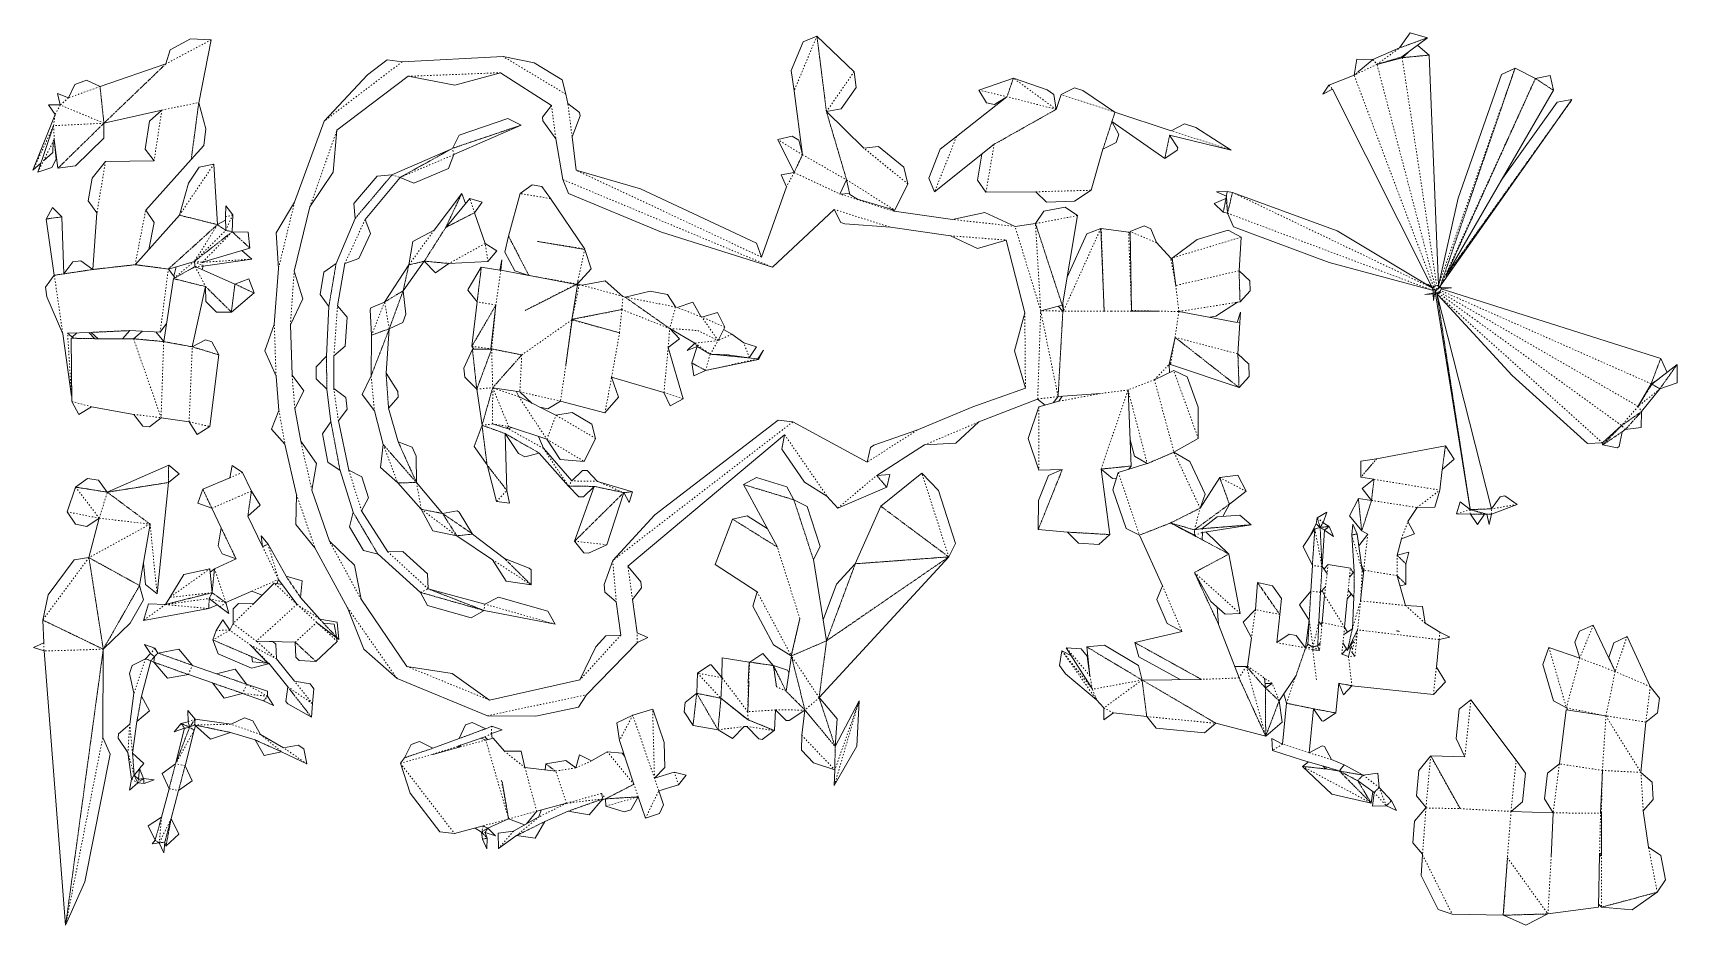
# Model space of a CAD drawing. Extents: x 782 to 1564, y 414 to 838.
import ezdxf

# ---------------------------------------------------------------- set-up
doc = ezdxf.new("R2010")
doc.units = 0
doc.header["$LTSCALE"] = 0.05
doc.header["$MEASUREMENT"] = 0
doc.linetypes.add('ACAD_ISO03W100', pattern=[30, 12, -18])
doc.linetypes.add('ACAD_ISO12W100', pattern=[21, 12, -3, 0, -3, 0, -3])
for name, color, linetype in [('CutLine', 7, 'Continuous'), ('MountainLine', 7, 'Continuous'), ('ValleyLine', 7, 'Continuous')]:
    doc.layers.add(name, color=color, linetype=linetype)

msp = doc.modelspace()

# ---------------------------------------------------------------- linework, layer by layer
at = {"layer": 'CutLine', "color": 1, "linetype": 'Continuous', "lineweight": 0}
for p, q in [((1155.100038, 836.707719), (1148.56122, 834.016278)), ((1172.785055, 819.747372), (1155.100038, 836.707719)), ((1437.071404, 838.181584), (1432.103717, 831.065837)), ((1445.442825, 835.894429), (1437.071404, 838.181584)), ((847.600004, 830.19848), (845.527219, 823.438039)), ((857.322627, 835.358124), (847.600004, 830.19848)), ((867.114354, 834.893994), (857.322627, 835.358124)), ((861.203091, 805.029909), (867.114354, 834.893994)), ((1148.56122, 834.016278), (1142.833559, 820.27502)), ((1432.103717, 831.065837), (1419.421973, 825.507864)), ((1433.222389, 826.78036), (1445.442825, 835.894429)), ((1436.10671, 828.931502), (1433.326487, 826.410433)), ((1440.71344, 832.139931), (1440.363828, 832.106485)), ((1446.166866, 827.638803), (1440.71344, 832.139931)), ((845.527219, 823.438039), (814.2639, 812.694082)), ((950.846138, 825.359528), (941.508354, 818.263082)), ((957.852348, 824.404005), (950.846138, 825.359528)), ((1005.992342, 826.918713), (957.852348, 824.404005)), ((1020.725844, 823.904197), (1005.992342, 826.918713)), ((1033.958819, 815.958571), (1020.725844, 823.904197)), ((1411.75835, 825.645871), (1410.480475, 818.088279)), ((1419.421973, 825.507864), (1411.75835, 825.645871)), ((1433.326487, 826.410433), (1421.348275, 823.239381)), ((1432.971629, 826.31649), (1433.222389, 826.78036)), ((1450.563179, 718.233001), (1446.166866, 827.638803)), ((1486.996706, 821.440305), (1480.617945, 818.388845)), ((1496.674956, 816.535787), (1486.996706, 821.440305)), ((802.332812, 813.731391), (799.311812, 807.338148)), ((807.870657, 815.715083), (802.332812, 813.731391)), ((814.2639, 812.694082), (807.870657, 815.715083)), ((941.508354, 818.263082), (920.851888, 796.284725)), ((926.868735, 791.915565), (960.757363, 817.54661)), ((960.757363, 817.54661), (982.921448, 813.418072)), ((982.921448, 813.418072), (1004.690896, 819.281743)), ((1004.690896, 819.281743), (1028.903722, 803.748104)), ((1035.671579, 809.098071), (1033.958819, 815.958571)), ((1142.833559, 820.27502), (1144.240455, 810.65444)), ((1173.705992, 812.297978), (1172.785055, 819.747372)), ((1248.493574, 816.706607), (1232.007698, 810.975616)), ((1264.514377, 811.203305), (1248.493574, 816.706607)), ((1398.498226, 813.311071), (1395.624126, 809.028278)), ((1410.480475, 818.088279), (1398.498226, 813.311071)), ((1480.617945, 818.388845), (1459.901236, 759.673641)), ((1503.702846, 817.89931), (1496.674956, 816.535787)), ((1505.237431, 810.90678), (1503.702846, 817.89931)), ((799.311812, 807.338148), (794.068307, 809.404342)), ((794.068307, 809.404342), (795.38706, 803.92489)), ((1036.694892, 804.693534), (1035.671579, 809.098071)), ((1144.240455, 810.65444), (1148.23842, 780.320011)), ((1166.591187, 802.03101), (1173.705992, 812.297978)), ((1245.456628, 807.865679), (1221.44053, 788.908164)), ((1232.007698, 810.975616), (1235.752674, 804.977686)), ((1239.458699, 804.120703), (1245.456628, 807.865679)), ((1267.762475, 808.832533), (1264.514377, 811.203305)), ((1268.853329, 801.846115), (1267.762475, 808.832533)), ((1271.176415, 808.914131), (1268.853329, 801.846115)), ((1277.487641, 812.102928), (1271.176415, 808.914131)), ((1281.572527, 810.760325), (1277.487641, 812.102928)), ((1296.804359, 800.490844), (1281.572527, 810.760325)), ((1395.624126, 809.028278), (1400.190052, 811.427252)), ((1400.190052, 811.427252), (1447.592126, 717.179)), ((1451.436846, 717.799282), (1514.065656, 806.495354)), ((1454.048561, 722.634883), (1505.237431, 810.90678)), ((1507.089729, 805.339304), (1480.308725, 767.918837)), ((1514.065656, 806.495354), (1507.089729, 805.339304)), ((792.902834, 799.373643), (782.350105, 772.89861)), ((795.38706, 803.92489), (789.75617, 804.04481)), ((789.75617, 804.04481), (792.902834, 799.373643)), ((816.132264, 795.276624), (843.654051, 801.542014)), ((843.654051, 801.542014), (837.782892, 796.191253)), ((864.607345, 792.585085), (861.203091, 805.029909)), ((1008.136778, 797.46688), (984.960809, 789.657092)), ((1014.47166, 794.325342), (1008.136778, 797.46688)), ((1028.903722, 803.748104), (1024.589532, 798.145626)), ((1024.589532, 798.145626), (1024.81488, 796.411002)), ((1042.277889, 800.354162), (1036.694892, 804.693534)), ((1038.684222, 788.821492), (1042.482871, 798.718693)), ((1042.482871, 798.718693), (1042.277889, 800.354162)), ((1159.633603, 800.76926), (1166.591187, 802.03101)), ((1177.360586, 783.429214), (1159.633603, 800.76926)), ((1235.752674, 804.977686), (1239.458699, 804.120703)), ((1323.482432, 791.722406), (1296.804359, 800.490844)), ((792.174731, 794.085101), (784.667841, 771.970914)), ((816.052909, 788.206002), (816.132264, 795.276624)), ((837.782892, 796.191253), (835.778759, 783.012046)), ((863.568133, 784.694021), (864.607345, 792.585085)), ((920.851888, 796.284725), (906.782601, 757.716673)), ((925.165954, 772.04236), (926.868735, 791.915565)), ((984.960809, 789.657092), (981.819271, 783.322209)), ((982.540298, 780.344498), (1014.47166, 794.325342)), ((1024.81488, 796.411002), (1030.967571, 787.861517)), ((1298.578937, 789.842973), (1295.376785, 796.147433)), ((1295.376785, 796.147433), (1320.492733, 778.545217)), ((1297.361994, 786.113812), (1298.578937, 789.842973)), ((1326.644904, 783.614418), (1322.759279, 789.522202)), ((1322.759279, 789.522202), (1351.983246, 782.531718)), ((1329.775669, 794.94656), (1323.482432, 791.722406)), ((1335.239539, 793.18462), (1329.775669, 794.94656)), ((1351.983246, 782.531718), (1335.239539, 793.18462)), ((791.79844, 781.388406), (791.949796, 786.495414)), ((793.39895, 778.229735), (792.487542, 787.567995)), ((792.487542, 787.567995), (794.255654, 773.885616)), ((802.558614, 775.011244), (816.052909, 788.206002)), ((835.778759, 783.012046), (839.970234, 777.317177)), ((857.64791, 778.034296), (863.568133, 784.694021)), ((981.819271, 783.322209), (953.035879, 770.660402)), ((1030.967571, 787.861517), (1034.36234, 768.457818)), ((1040.666322, 772.912219), (1038.684222, 788.821492)), ((1143.302896, 789.152499), (1136.436274, 787.464454)), ((1136.436274, 787.464454), (1144.251225, 771.864993)), ((1146.550375, 787.186634), (1143.302896, 789.152499)), ((1148.23842, 780.320011), (1146.550375, 787.186634)), ((1184.393673, 784.161123), (1177.360586, 783.429214)), ((1196.426375, 774.396766), (1184.393673, 784.161123)), ((1213.722592, 782.993614), (1208.24531, 769.153113)), ((1211.054608, 762.664057), (1239.367287, 785.26164)), ((1221.44053, 788.908164), (1213.722592, 782.993614)), ((1285.547431, 763.422703), (1291.057534, 782.91166)), ((1291.057534, 782.91166), (1297.361994, 786.113812)), ((1320.492733, 778.545217), (1326.400517, 782.430842)), ((1326.400517, 782.430842), (1326.644904, 783.614418)), ((782.350105, 772.89861), (786.138213, 776.302412)), ((784.667841, 771.970914), (791.378466, 774.199704)), ((787.414365, 777.449098), (791.79844, 781.388406)), ((791.378466, 774.199704), (793.39895, 778.229735)), ((794.255654, 773.885616), (802.558614, 775.011244)), ((816.881282, 777.144847), (810.47707, 769.140565)), ((839.970234, 777.317177), (816.881282, 777.144847)), ((835.981294, 753.973373), (857.64791, 778.034296)), ((861.438754, 774.434209), (856.295701, 766.831964)), ((868.381761, 775.773856), (861.438754, 774.434209)), ((870.112537, 747.075575), (868.381761, 775.773856)), ((979.885056, 773.790897), (982.540298, 780.344498)), ((1198.330756, 766.412236), (1196.426375, 774.396766)), ((1233.489334, 780.570189), (1231.380404, 768.278025)), ((810.47707, 769.140565), (808.692133, 758.439646)), ((856.295701, 766.831964), (852.013601, 751.579124)), ((914.031806, 755.493206), (925.165954, 772.04236)), ((945.988519, 770.081861), (934.930301, 757.045652)), ((940.352935, 749.564859), (956.924913, 769.500795)), ((953.035879, 770.660402), (945.988519, 770.081861)), ((956.924913, 769.500795), (963.478514, 766.845553)), ((963.478514, 766.845553), (979.885056, 773.790897)), ((1034.36234, 768.457818), (1037.048346, 761.916765)), ((1071.296159, 764.086784), (1040.666322, 772.912219)), ((1144.251225, 771.864993), (1138.033643, 770.790326)), ((1138.033643, 770.790326), (1140.663391, 765.054677)), ((1166.033843, 761.592804), (1169.207221, 768.322088)), ((1169.207221, 768.322088), (1170.788655, 761.430131)), ((1192.198708, 753.912647), (1198.330756, 766.412236)), ((1208.24531, 769.153113), (1211.054608, 762.664057)), ((1231.380404, 768.278025), (1235.462919, 762.504545)), ((808.692133, 758.439646), (812.801349, 752.68514)), ((986.269082, 761.94313), (973.123971, 744.42251)), ((990.039185, 759.549765), (978.637562, 745.755651)), ((988.01045, 757.095324), (986.269082, 761.94313)), ((995.916148, 757.71081), (990.039185, 759.549765)), ((1013.992792, 761.843584), (1008.46612, 741.576509)), ((1019.739935, 765.963091), (1013.992792, 761.843584)), ((1024.245623, 765.219818), (1019.739935, 765.963091)), ((1028.365131, 759.472675), (1024.245623, 765.219818)), ((1044.719141, 735.47257), (1028.365131, 759.472675)), ((1037.048346, 761.916765), (1081.147649, 743.492168)), ((1126.317853, 738.315126), (1071.296159, 764.086784)), ((1140.663391, 765.054677), (1128.724937, 731.666371)), ((1170.700243, 761.815432), (1166.033843, 761.592804)), ((1170.788655, 761.430131), (1174.455468, 759.132031)), ((1174.455468, 759.132031), (1192.198708, 753.912647)), ((1235.462919, 762.504545), (1259.141971, 762.666023)), ((1259.140052, 762.66601), (1264.2805, 757.811734)), ((1277.474272, 758.189501), (1285.547431, 763.422703)), ((1349.563343, 759.485718), (1344.008826, 757.173601)), ((1350.18311, 762.867203), (1345.059461, 762.630083)), ((1345.059461, 762.630083), (1349.776707, 760.616231)), ((1349.776707, 760.616231), (1349.563343, 759.485718)), ((1352.6622, 762.352263), (1350.18311, 762.867203)), ((1402.411528, 744.119688), (1352.6622, 762.352263)), ((1459.901236, 759.673641), (1450.564726, 718.184952)), ((791.646512, 755.201456), (788.680809, 749.720307)), ((796.044138, 750.785656), (791.646512, 755.201456)), ((797.069271, 723.671277), (796.044138, 750.785656)), ((812.801349, 752.68514), (810.83581, 725.750734)), ((852.013601, 751.579124), (830.958444, 728.036443)), ((839.939474, 748.113953), (835.981294, 753.973373)), ((874.155398, 756.016666), (873.988303, 750.719289)), ((873.988303, 750.719289), (874.038542, 744.309604)), ((877.340157, 751.780224), (874.155398, 756.016666)), ((877.092499, 743.693342), (877.340157, 751.780224)), ((906.782601, 757.716673), (898.074206, 743.1329)), ((906.601936, 725.01756), (914.031806, 755.493206)), ((934.930301, 757.045652), (935.508842, 749.998292)), ((992.300886, 752.725799), (995.916148, 757.71081)), ((997.374557, 738.099966), (992.300886, 752.725799)), ((1134.030009, 726.816873), (1163.267152, 754.333126)), ((1163.267152, 754.333126), (1166.517843, 748.053555)), ((1191.751984, 753.432394), (1190.491969, 754.414705)), ((1219.561344, 749.55094), (1191.751984, 753.432394)), ((1234.998195, 752.851685), (1219.561344, 749.55094)), ((1249.320957, 746.214683), (1234.998195, 752.851685)), ((1262.981076, 753.404383), (1259.004512, 747.557423)), ((1273.093151, 755.329719), (1262.981076, 753.404383)), ((1264.2805, 757.811734), (1277.474272, 758.189501)), ((1271.909116, 708.930619), (1278.940111, 751.353155)), ((1278.940111, 751.353155), (1273.093151, 755.329719)), ((1344.008826, 757.173601), (1348.26407, 752.920197)), ((1348.26407, 752.920197), (1350.296863, 752.498945)), ((1350.296863, 752.498945), (1353.220229, 746.060473)), ((788.680809, 749.720307), (792.544386, 723.016602)), ((837.458922, 735.304908), (839.939474, 748.113953)), ((873.999847, 749.246483), (870.112537, 747.075575)), ((884.682298, 743.494291), (877.092499, 743.693342)), ((885.491542, 735.945133), (884.682298, 743.494291)), ((898.074206, 743.1329), (899.080333, 726.176772)), ((935.508842, 749.998292), (926.498622, 728.618633)), ((937.251882, 730.967407), (942.789332, 742.926789)), ((942.789332, 742.926789), (940.352935, 749.564859)), ((973.123971, 744.42251), (963.059197, 739.116506)), ((1081.147649, 743.492168), (1134.030009, 726.816873)), ((1166.517843, 748.053555), (1168.424601, 747.447555)), ((1168.424601, 747.447555), (1190.035117, 745.825807)), ((1190.035117, 745.825807), (1218.543468, 741.781505)), ((1259.004512, 747.557423), (1249.320957, 746.214683)), ((1283.410402, 742.70029), (1274.097433, 722.134149)), ((1290.027711, 745.192523), (1283.410402, 742.70029)), ((1291.622971, 706.009681), (1290.027711, 745.192523)), ((1290.282041, 745.202051), (1290.048006, 744.694024)), ((1303.287459, 743.424076), (1290.282041, 745.202051)), ((1304.077033, 742.690716), (1303.287459, 743.424076)), ((1310.609847, 746.431685), (1304.059328, 743.76885)), ((1304.059328, 743.76885), (1304.674903, 706.285585)), ((1313.815465, 745.079037), (1310.609847, 746.431685)), ((1316.4783, 738.528517), (1313.815465, 745.079037)), ((1350.541891, 744.462826), (1335.833568, 740.006453)), ((1356.776906, 741.127471), (1350.541891, 744.462826)), ((1353.220229, 746.060473), (1398.58336, 729.027897)), ((1447.657633, 716.979282), (1402.411528, 744.119688)), ((862.977939, 729.162179), (885.491542, 735.945133)), ((886.441217, 730.693637), (881.743306, 734.815855)), ((963.059197, 739.116506), (961.070886, 727.913829)), ((1002.980818, 734.553066), (997.374557, 738.099966)), ((1008.46612, 741.576509), (1006.75376, 734.025939)), ((1044.69243, 735.312524), (1022.330791, 739.126792)), ((1044.534183, 735.339517), (1044.719141, 735.47257)), ((1047.807572, 726.025948), (1044.69243, 735.312524)), ((1128.724937, 731.666371), (1126.317853, 738.315126)), ((1218.543468, 741.781505), (1231.400125, 735.779048)), ((1231.400125, 735.779048), (1245.022784, 739.74721)), ((1245.022784, 739.74721), (1253.931284, 705.101479)), ((1323.287691, 731.070848), (1316.4783, 738.528517)), ((1335.833568, 740.006453), (1323.922362, 731.173101)), ((1355.784492, 725.163745), (1356.776906, 741.127471)), ((801.266402, 729.36198), (797.069271, 723.671277)), ((805.145107, 729.947864), (801.266402, 729.36198)), ((810.83581, 725.750734), (805.145107, 729.947864)), ((846.751794, 725.985643), (859.120851, 729.602879)), ((850.443018, 727.065113), (849.413494, 722.531265)), ((878.407757, 718.84611), (859.500186, 727.140323)), ((862.750857, 725.714346), (863.260922, 727.375334)), ((863.260922, 727.375334), (886.441217, 730.693637)), ((926.498622, 728.618633), (920.738087, 724.517872)), ((927.168856, 708.450615), (930.613812, 728.53101)), ((930.613812, 728.53101), (937.251882, 730.967407)), ((961.070886, 727.913829), (949.560812, 710.287046)), ((958.36867, 715.618531), (968.447227, 729.717024)), ((968.447227, 729.717024), (973.812492, 724.185922)), ((973.812492, 724.185922), (980.121622, 728.610176)), ((980.121622, 728.610176), (998.703969, 729.481653)), ((998.703969, 729.481653), (1002.980818, 734.553066)), ((1005.365653, 730.363939), (1004.417183, 725.45101)), ((1004.794681, 725.392978), (1005.365653, 730.363939)), ((1006.75376, 734.025939), (1011.408311, 725.064838)), ((1324.003069, 730.580167), (1323.287691, 731.070848)), ((1323.922362, 731.173101), (1325.695137, 718.148839)), ((1398.58336, 729.027897), (1447.586737, 715.969343)), ((792.544386, 723.016602), (788.311872, 717.352167)), ((849.161992, 721.423692), (844.528457, 691.499171)), ((849.83868, 721.979455), (846.751794, 725.985643)), ((885.076627, 721.250663), (878.407757, 718.84611)), ((887.515082, 714.594114), (885.076627, 721.250663)), ((899.080333, 726.176772), (897.13302, 699.588288)), ((910.676792, 711.871695), (906.601936, 725.01756)), ((920.738087, 724.517872), (918.950005, 713.894256)), ((995.529453, 726.858525), (989.254983, 716.481347)), ((1004.417183, 725.45101), (995.529453, 726.858525)), ((1018.150181, 722.932425), (1004.794681, 725.392978)), ((1011.408311, 725.064838), (1018.150181, 722.932425)), ((1040.612543, 718.700296), (1018.48839, 722.870489)), ((1041.190073, 718.428917), (1041.48434, 720.412226)), ((1041.271673, 718.978888), (1047.807572, 726.025948)), ((1054.448855, 720.422278), (1043.416041, 718.240088)), ((1062.858375, 712.954685), (1054.448855, 720.422278)), ((1360.943359, 720.327828), (1355.784492, 725.163745)), ((1361.09716, 715.567928), (1360.943359, 720.327828)), ((788.311872, 717.352167), (788.969793, 712.804846)), ((788.969793, 712.804846), (796.565069, 695.22703)), ((858.126348, 689.014511), (864.475384, 717.6292)), ((864.475384, 717.6292), (864.524968, 710.558306)), ((876.71894, 705.556164), (887.515082, 714.594114)), ((904.776999, 699.437442), (910.676792, 711.871695)), ((918.950005, 713.894256), (923.050766, 708.133722)), ((959.631029, 704.489252), (958.36867, 715.618531)), ((989.254983, 716.481347), (989.18589, 715.902643)), ((989.18589, 715.902643), (993.557876, 710.34515)), ((1040.700202, 718.526798), (1016.322768, 706.319166)), ((1038.553255, 701.802864), (1041.190073, 718.428917)), ((1040.235974, 718.294324), (1040.612543, 718.700296)), ((1040.320849, 718.755278), (1040.654565, 718.929761)), ((1040.654565, 718.929761), (1041.146733, 718.844177)), ((1040.795672, 718.905224), (1040.700202, 718.526798)), ((1042.108426, 718.600506), (1041.113737, 717.947597)), ((1043.416041, 718.240088), (1042.108426, 718.600506)), ((1063.855081, 712.661407), (1062.858375, 712.954685)), ((1075.800612, 715.418182), (1063.855081, 712.661407)), ((1083.989781, 713.815315), (1075.800612, 715.418182)), ((1087.936246, 707.947997), (1083.989781, 713.815315)), ((1356.261242, 710.409061), (1361.09716, 715.567928)), ((1449.11483, 714.703846), (1444.172941, 713.904739)), ((1444.172941, 713.904739), (1449.169486, 714.213576)), ((1447.306803, 717.7463), (1445.449869, 718.815787)), ((1445.449869, 718.815787), (1447.723606, 716.924403)), ((1447.270133, 717.81921), (1447.094651, 717.992929)), ((1447.094651, 717.992929), (1447.252941, 717.777321)), ((1447.586737, 715.969343), (1448.067813, 716.078511)), ((1447.592126, 717.179), (1447.839729, 716.86891)), ((1448.331165, 717.494763), (1447.849104, 716.86443)), ((1448.067813, 716.078511), (1448.118787, 714.542785)), ((1448.131843, 714.149439), (1448.234389, 711.060018)), ((1448.234389, 711.060018), (1448.709622, 714.185152)), ((1448.249458, 717.623542), (1448.951148, 717.978435)), ((1448.326138, 717.48819), (1448.249458, 717.623542)), ((1448.26992, 717.587424), (1448.331165, 717.494763)), ((1448.780272, 714.649748), (1448.989283, 716.024205)), ((1448.912191, 715.517245), (1449.203856, 715.119967)), ((1448.913283, 715.524425), (1449.210698, 715.151951)), ((1448.989283, 716.024205), (1449.798578, 716.311181)), ((1449.307943, 715.606489), (1449.11483, 714.703846)), ((1449.354382, 715.673189), (1449.127713, 716.073292)), ((1449.169486, 714.213576), (1465.723302, 611.648508)), ((1450.564726, 718.184952), (1449.754944, 718.18292)), ((1449.824966, 714.281364), (1450.552261, 714.583197)), ((1475.837577, 612.043502), (1449.824966, 714.281364)), ((1449.827854, 714.270014), (1450.062787, 713.950011)), ((1449.885718, 714.306577), (1450.126523, 714.005001)), ((1450.062787, 713.950011), (1450.418693, 713.562744)), ((1450.242678, 714.105217), (1450.082367, 714.388188)), ((1450.180111, 716.602668), (1450.946052, 717.45042)), ((1450.287856, 714.473467), (1450.329943, 714.180508)), ((1450.407574, 713.640143), (1450.468287, 713.217532)), ((1450.44399, 713.607414), (1450.721803, 713.259491)), ((1450.494515, 718.184776), (1450.466572, 718.227015)), ((1450.468287, 713.217532), (1450.474931, 713.568665)), ((1450.473687, 713.502904), (1485.558163, 675.326947)), ((1450.489105, 714.317829), (1450.493665, 714.558879)), ((1450.627331, 714.495747), (1450.542912, 714.579317)), ((1450.552261, 714.583197), (1450.65626, 714.462047)), ((1450.562269, 718.184946), (1450.563179, 718.233001)), ((1450.721803, 713.259491), (1450.608409, 713.459648)), ((1451.189661, 715.048531), (1450.658992, 714.464404)), ((1450.946052, 717.45042), (1451.209731, 717.123074)), ((1451.198385, 717.120806), (1451.137849, 717.212312)), ((1451.788847, 717.238866), (1451.198385, 717.120806)), ((1451.786748, 717.238447), (1451.436846, 717.799282)), ((1451.598277, 715.770317), (1451.812954, 716.551127)), ((1451.776688, 716.419221), (1451.806467, 716.382252)), ((1456.797832, 717.070153), (1451.788847, 717.238866)), ((1452.31417, 716.393076), (1451.788987, 717.234857)), ((1556.25989, 683.530359), (1451.859097, 716.536949)), ((1452.191005, 716.59049), (1456.797832, 717.070153)), ((864.524968, 710.558306), (869.648046, 705.506579)), ((869.648046, 705.506579), (876.71894, 705.556164)), ((923.050766, 708.133722), (921.899475, 684.527455)), ((931.803261, 703.109988), (927.168856, 708.450615)), ((943.074477, 707.471471), (942.715478, 706.561747)), ((942.715478, 706.561747), (943.359782, 694.573294)), ((949.560812, 710.287046), (943.074477, 707.471471)), ((958.200736, 700.568481), (959.631029, 704.489252)), ((993.557876, 710.34515), (991.04062, 689.27021)), ((1000.100671, 688.058996), (1002.487582, 708.929964)), ((1038.689181, 702.117569), (1062.349887, 706.720112)), ((1088.655445, 707.674383), (1087.936246, 707.947997)), ((1096.045136, 710.197409), (1088.655445, 707.674383)), ((1099.856871, 703.382435), (1096.045136, 710.197409)), ((1107.868966, 705.330426), (1100.385375, 703.182279)), ((1111.294812, 698.338841), (1107.868966, 705.330426)), ((1253.931284, 705.101479), (1249.077385, 687.180918)), ((1261.487019, 706.088877), (1271.655263, 708.86545)), ((1272.027301, 706.018121), (1269.73524, 708.341163)), ((1271.655263, 708.86545), (1272.397593, 706.259344)), ((1272.479393, 706.439986), (1271.909116, 708.930619)), ((1272.289376, 706.020365), (1272.027301, 706.018121)), ((1272.055802, 709.815668), (1272.184211, 707.729165)), ((1272.24079, 706.809835), (1272.289376, 706.020365)), ((1317.327994, 705.944654), (1304.670319, 705.958991)), ((1304.670323, 705.960131), (1304.753507, 706.202628)), ((1304.674903, 706.285585), (1304.984697, 705.958635)), ((1354.873314, 700.62433), (1327.172365, 705.806461)), ((1341.835172, 703.063429), (1344.771073, 703.527782)), ((1344.771073, 703.527782), (1355.007856, 710.20902)), ((1356.423261, 705.420205), (1354.873314, 700.62433)), ((1355.007856, 710.20902), (1356.261242, 710.409061)), ((1356.120592, 700.389187), (1356.423261, 705.420205)), ((798.857201, 695.558663), (810.060775, 695.892404)), ((811.751527, 692.88396), (808.888477, 695.857483)), ((810.060775, 695.892404), (813.360204, 692.879232)), ((824.946376, 692.845177), (828.492535, 696.728228)), ((828.492535, 696.728228), (842.859742, 695.955682)), ((834.509167, 696.404705), (830.20215, 692.829729)), ((844.528457, 691.499171), (840.734543, 696.069957)), ((842.859742, 695.955682), (845.859151, 700.093125)), ((897.13302, 699.588288), (892.554225, 687.140768)), ((905.5669, 675.518239), (904.776999, 699.437442)), ((930.826304, 689.310972), (931.803261, 703.109988)), ((950.257587, 676.415456), (951.789988, 697.584807)), ((951.789988, 697.584807), (958.200736, 700.568481)), ((1038.669495, 701.78738), (1035.767345, 680.445609)), ((1038.653822, 701.672125), (1038.553255, 701.802864)), ((1038.619904, 702.22311), (1038.689181, 702.117569)), ((1039.066634, 701.870556), (1038.669495, 701.78738)), ((1038.83799, 702.146516), (1038.718881, 701.967433)), ((1038.718881, 701.967433), (1061.251829, 695.690184)), ((1085.113599, 697.702374), (1097.127193, 690.777223)), ((1089.739229, 692.808435), (1085.122392, 697.697305)), ((1100.385375, 703.182279), (1099.856871, 703.382435)), ((1108.150982, 691.998137), (1111.294812, 698.338841)), ((1114.563677, 694.992044), (1110.721415, 697.182371)), ((1355.229868, 685.65361), (1356.120592, 700.389187)), ((796.565069, 695.22703), (800.686773, 665.566)), ((801.663674, 693.074898), (798.857201, 695.558663)), ((800.544991, 693.096072), (800.858158, 663.04929)), ((803.23814, 695.689166), (801.069313, 693.600915)), ((830.20215, 692.829729), (811.751527, 692.88396)), ((864.358595, 692.355034), (858.126348, 689.014511)), ((867.484885, 691.41065), (864.358595, 692.355034)), ((870.825409, 685.178403), (867.484885, 691.41065)), ((925.485677, 684.676568), (930.826304, 689.310972)), ((943.359782, 694.573294), (943.141107, 675.158671)), ((991.317016, 687.943947), (987.268111, 678.804916)), ((991.04062, 689.27021), (991.963144, 687.943603)), ((1000.457669, 687.939082), (991.317016, 687.943947)), ((999.957859, 687.939348), (1000.100671, 688.058996)), ((1000.142171, 688.421868), (1000.473671, 688.019708)), ((1000.553574, 688.003615), (1000.457669, 687.939082)), ((1000.473671, 688.019708), (1014.753515, 685.143708)), ((1084.396213, 688.705353), (1089.739229, 692.808435)), ((1091.438286, 664.266261), (1084.396213, 688.705353)), ((1097.127193, 690.777223), (1093.401407, 687.309097)), ((1093.401407, 687.309097), (1098.142126, 689.162464)), ((1098.142126, 689.162464), (1095.605497, 681.344431)), ((1120.342144, 690.906174), (1114.563677, 694.992044)), ((1126.342362, 689.08205), (1120.342144, 690.906174)), ((1122.958834, 683.80173), (1126.342362, 689.08205)), ((1322.580217, 680.673033), (1325.349268, 693.510322)), ((866.482204, 651.124812), (870.825409, 685.178403)), ((892.554225, 687.140768), (897.969631, 675.033765)), ((921.899475, 684.527455), (916.976106, 679.451981)), ((925.405469, 669.142883), (925.485677, 684.676568)), ((1095.605497, 681.344431), (1096.504275, 675.176531)), ((1102.154815, 677.807538), (1127.249373, 683.030776)), ((1126.929395, 683.229403), (1104.313474, 685.471797)), ((1113.151946, 684.595452), (1113.679161, 685.116911)), ((1113.679161, 685.116911), (1122.958834, 683.80173)), ((1129.726385, 687.378175), (1126.929395, 683.229403)), ((1127.249373, 683.030776), (1129.726385, 687.378175)), ((1249.077385, 687.180918), (1254.223153, 669.341974)), ((1322.651584, 676.74318), (1322.580217, 680.673033)), ((1322.74499, 681.436919), (1323.213822, 680.552563)), ((1323.213822, 680.552563), (1355.775925, 669.679625)), ((1360.39777, 680.827349), (1355.229868, 685.65361)), ((1360.602185, 674.847527), (1360.39777, 680.827349)), ((1564.042902, 680.655189), (1552.036327, 671.262004)), ((1559.168847, 677.085363), (1556.25989, 683.530359)), ((1564.043511, 671.976953), (1564.042902, 680.655189)), ((897.969631, 675.033765), (899.321153, 658.763715)), ((911.210375, 668.053195), (905.5669, 675.518239)), ((916.976106, 679.451981), (917.061437, 673.842684)), ((917.061437, 673.842684), (922.136911, 668.919315)), ((943.141107, 675.158671), (938.965503, 666.417117)), ((955.887196, 667.736557), (950.257587, 676.415456)), ((987.268111, 678.804916), (987.726656, 674.527624)), ((987.726656, 674.527624), (993.362111, 668.867369)), ((1060.804347, 665.157514), (1057.480768, 674.571446)), ((1057.480768, 674.571446), (1082.370507, 667.263616)), ((1096.504275, 675.176531), (1102.154815, 677.807538)), ((1324.704301, 677.712209), (1315.564109, 673.397385)), ((1331.10913, 674.715849), (1324.704301, 677.712209)), ((1336.320939, 660.340714), (1331.10913, 674.715849)), ((1355.775925, 669.679625), (1360.602185, 674.847527)), ((1485.558163, 675.326947), (1521.465511, 643.056179)), ((1551.698753, 671.464694), (1554.965038, 673.553243)), ((1559.038235, 676.739854), (1559.168847, 677.085363)), ((800.686773, 665.566), (800.827189, 666.0206)), ((906.888818, 659.752602), (911.210375, 668.053195)), ((922.136911, 668.919315), (924.026925, 653.424119)), ((931.061938, 664.899728), (925.405469, 669.142883)), ((931.84236, 659.433224), (931.061938, 664.899728)), ((938.965503, 666.417117), (944.74319, 658.64095)), ((951.436901, 659.82677), (956.069745, 665.168731)), ((956.069745, 665.168731), (955.887196, 667.736557)), ((993.362111, 668.867369), (995.879306, 651.720641)), ((1000.95169, 669.594648), (1013.871904, 667.591059)), ((1013.318218, 665.350207), (1012.087208, 667.867819)), ((1031.041845, 656.525501), (1013.318218, 665.350207)), ((1013.871904, 667.591059), (1019.782114, 662.131792)), ((1054.298877, 657.584724), (1060.804347, 665.157514)), ((1082.370507, 667.263616), (1085.335155, 661.017573)), ((1254.223153, 669.341974), (1229.155347, 660.571949)), ((1267.47503, 662.415915), (1269.742753, 665.386569)), ((1269.742753, 665.386569), (1289.984402, 666.828534)), ((1271.669461, 665.523823), (1270.029475, 663.140103)), ((1304.516235, 632.365896), (1303.00295, 668.507769)), ((1545.489951, 660.741666), (1551.698753, 671.464694)), ((1547.171814, 658.286469), (1555.870303, 669.059684)), ((1552.036327, 671.262004), (1551.510498, 671.139566)), ((1555.870303, 669.059684), (1564.043511, 671.976953)), ((800.858158, 663.04929), (804.24548, 656.932134)), ((804.24548, 656.932134), (810.284415, 660.457019)), ((810.284415, 660.457019), (830.26812, 656.923296)), ((830.26812, 656.923296), (834.6313, 651.358885)), ((899.321153, 658.763715), (895.836556, 649.847837)), ((909.660838, 644.188551), (906.888818, 659.752602)), ((927.599205, 653.776755), (931.84236, 659.433224)), ((944.74319, 658.64095), (948.91316, 642.578068)), ((956.028269, 643.842584), (951.43687, 659.82688)), ((1023.412617, 660.324142), (1027.215889, 659.470102)), ((1027.215889, 659.470102), (1033.189894, 663.253126)), ((1038.708776, 657.825255), (1031.041845, 656.525501)), ((1033.189894, 663.253126), (1054.298877, 657.584724)), ((1048.111793, 652.310196), (1038.708776, 657.825255)), ((1085.335155, 661.017573), (1091.438286, 664.266261)), ((1229.155347, 660.571949), (1202.643436, 649.338089)), ((1232.135452, 653.325034), (1260.038536, 664.196237)), ((1260.62394, 660.473626), (1255.585773, 645.462175)), ((1260.039302, 664.196092), (1263.628424, 661.3254)), ((1270.029475, 663.140103), (1260.62394, 660.473626)), ((1336.405388, 645.438445), (1336.320939, 660.340714)), ((1546.988556, 650.625272), (1547.171814, 658.286469)), ((834.6313, 651.358885), (837.735051, 650.983334)), ((837.735051, 650.983334), (843.299461, 655.346514)), ((843.299461, 655.346514), (856.626924, 653.328916)), ((856.626924, 653.328916), (860.463288, 647.347406)), ((860.463288, 647.347406), (866.482204, 651.124812)), ((895.836556, 649.847837), (902.19573, 642.692686)), ((924.026925, 653.424119), (920.033832, 647.588435)), ((932.504652, 630.441254), (927.599205, 653.776755)), ((995.879306, 651.720641), (992.12728, 641.658459)), ((1008.303924, 650.11785), (1000.911169, 652.352501)), ((1007.65503, 650.313995), (1008.540064, 651.149812)), ((1010.099074, 650.62917), (1008.303924, 650.11785)), ((1008.540064, 651.149812), (1026.713071, 645.080809)), ((1049.89509, 645.467692), (1048.111793, 652.310196)), ((1136.622739, 654.232748), (1078.026013, 609.164675)), ((1143.63435, 653.317706), (1136.622739, 654.232748)), ((1178.960305, 634.238092), (1143.63435, 653.317706)), ((1202.643436, 649.338089), (1182.175262, 642.217726)), ((1221.13943, 643.263285), (1232.135452, 653.325034)), ((1528.526541, 643.43281), (1537.658835, 651.609878)), ((1537.864771, 648.59286), (1539.385196, 649.667961)), ((1539.385196, 649.667961), (1546.988556, 650.625272)), ((902.19573, 642.692686), (907.695147, 618.759467)), ((917.224986, 633.647408), (909.660838, 644.188551)), ((920.033832, 647.588435), (922.546082, 634.187561)), ((948.91316, 642.578068), (947.674667, 631.728645)), ((962.639934, 641.335418), (956.028269, 643.842584)), ((964.556669, 637.077072), (962.639934, 641.335418)), ((992.12728, 641.658459), (998.294221, 632.866755)), ((1006.917123, 647.760277), (1013.274954, 638.365935)), ((1007.705812, 620.755171), (1006.917123, 647.760277)), ((1025.044867, 640.79949), (1022.675567, 646.429162)), ((1026.713071, 645.080809), (1033.01784, 635.514862)), ((1044.433416, 634.544242), (1049.89509, 645.467692)), ((1065.251692, 584.76769), (1139.755079, 647.255969)), ((1139.755079, 647.255969), (1138.475422, 640.301655)), ((1180.48824, 641.142107), (1178.960305, 634.238092)), ((1182.175262, 642.217726), (1180.48824, 641.142107)), ((1183.499529, 627.933099), (1206.258781, 642.416182)), ((1206.258781, 642.416182), (1221.13943, 643.263285)), ((1255.585773, 645.462175), (1260.547575, 630.425309)), ((1303.99194, 644.887674), (1306.026586, 637.080913)), ((1324.848635, 638.908165), (1336.405388, 645.438445)), ((1453.874398, 641.942112), (1421.162351, 635.787142)), ((1458.103256, 635.662392), (1453.874398, 641.942112)), ((1521.465511, 643.056179), (1528.526541, 643.43281)), ((1528.793317, 643.671681), (1528.645398, 642.381925)), ((1528.645398, 642.381925), (1535.585783, 641.028762)), ((1535.585783, 641.028762), (1536.511608, 641.652475)), ((1536.511608, 641.652475), (1537.864771, 648.59286)), ((915.045254, 620.857538), (917.224986, 633.647408)), ((922.546082, 634.187561), (928.381767, 630.194469)), ((964.739963, 624.4881), (964.556669, 637.077072)), ((1013.274954, 638.365935), (1016.244455, 636.668224)), ((1016.244455, 636.668224), (1023.066768, 638.527268)), ((1023.066768, 638.527268), (1036.975305, 622.832166)), ((1038.628151, 625.290645), (1025.044867, 640.79949)), ((1033.01784, 635.514862), (1044.433416, 634.544242)), ((1138.475422, 640.301655), (1149.241146, 624.680506)), ((1312.125967, 633.503546), (1298.378172, 629.259475)), ((1306.026586, 637.080913), (1312.125967, 633.503546)), ((1332.427107, 634.537699), (1324.848635, 638.908165)), ((1339.713632, 619.032607), (1332.427107, 634.537699)), ((1421.162351, 635.787142), (1413.638799, 634.676022)), ((1413.638799, 634.676022), (1413.720054, 627.071298)), ((1452.414851, 630.666377), (1458.103256, 635.662392)), ((808.346776, 626.499914), (802.619435, 622.352919)), ((813.565847, 625.664624), (808.346776, 626.499914)), ((817.712842, 619.937283), (813.565847, 625.664624)), ((846.909333, 632.802036), (817.712842, 619.937283)), ((846.853337, 624.536079), (851.88122, 628.635187)), ((851.88122, 628.635187), (846.909333, 632.802036)), ((875.903462, 626.778157), (863.149255, 621.371677)), ((877.060562, 632.673742), (875.903462, 626.778157)), ((882.055616, 629.335146), (877.060562, 632.673742)), ((886.224787, 620.437647), (882.055616, 629.335146)), ((928.381767, 630.194469), (934.586773, 610.369808)), ((938.780215, 627.182833), (932.504652, 630.441254)), ((941.910127, 617.292509), (938.780215, 627.182833)), ((947.674667, 631.728645), (955.788261, 624.420195)), ((998.294221, 632.866755), (1002.760885, 615.536911)), ((1043.709495, 630.207955), (1038.628151, 625.290645)), ((1045.921963, 630.171659), (1043.709495, 630.207955)), ((1050.839274, 625.090314), (1045.921963, 630.171659)), ((1126.405852, 626.89801), (1120.172701, 623.559172)), ((1140.813414, 622.541548), (1126.405852, 626.89801)), ((1189.720032, 628.312241), (1183.499529, 627.933099)), ((1204.93691, 629.054161), (1185.511828, 613.234593)), ((1188.295496, 622.245191), (1189.720032, 628.312241)), ((1212.846297, 620.798356), (1204.93691, 629.054161)), ((1265.250619, 627.945288), (1260.440646, 615.947058)), ((1260.547575, 630.425309), (1271.752091, 630.72573)), ((1271.752091, 630.72573), (1265.250619, 627.945288)), ((1290.200818, 630.922693), (1295.677132, 626.44944)), ((1294.421538, 599.80545), (1290.200818, 630.922693)), ((1295.677132, 626.44944), (1297.56545, 626.63981)), ((1298.378172, 629.259475), (1295.846776, 621.099977)), ((1303.192905, 630.745827), (1304.516235, 632.365896)), ((1346.614747, 626.843852), (1337.315014, 612.380793)), ((1355.163234, 628.061986), (1346.614747, 626.843852)), ((1359.129285, 620.391853), (1355.163234, 628.061986)), ((1413.720054, 627.071298), (1419.931271, 626.073309)), ((1419.931271, 626.073309), (1414.379863, 621.613297)), ((1451.209894, 620.873545), (1452.414851, 630.666377)), ((802.619435, 622.352919), (798.609069, 610.611675)), ((841.384284, 571.655945), (846.853337, 624.536079)), ((863.149255, 621.371677), (860.760398, 614.716351)), ((890.334612, 613.805501), (886.224787, 620.437647)), ((907.695147, 618.759467), (907.32744, 604.521972)), ((923.381928, 596.605266), (915.045254, 620.857538)), ((955.788261, 624.420195), (967.008036, 611.804537)), ((977.111474, 609.823723), (964.739963, 624.4881)), ((1008.862656, 614.706837), (1007.705812, 620.755171)), ((1036.975305, 622.832166), (1041.915788, 617.77335)), ((1049.242103, 622.686999), (1039.876204, 596.656374)), ((1041.915788, 617.77335), (1044.183287, 617.746516)), ((1044.183287, 617.746516), (1049.242103, 622.686999)), ((1067.397648, 620.141232), (1050.839274, 625.090314)), ((1055.235954, 594.98065), (1063.263605, 619.72998)), ((1063.263605, 619.72998), (1065.82558, 614.960164)), ((1065.82558, 614.960164), (1067.397648, 620.141232)), ((1120.172701, 623.559172), (1136.279305, 593.855347)), ((1144.152252, 616.308398), (1140.813414, 622.541548)), ((1149.241146, 624.680506), (1159.870507, 618.068327)), ((1159.870507, 618.068327), (1165.087835, 612.408607)), ((1165.087835, 612.408607), (1188.295496, 622.245191)), ((1220.99346, 595.48215), (1212.846297, 620.798356)), ((1295.846776, 621.099977), (1302.053922, 602.640605)), ((1337.315014, 612.380793), (1339.713632, 619.032607)), ((1351.175342, 614.247131), (1359.129285, 620.391853)), ((1414.379863, 621.613297), (1418.761729, 616.000002)), ((1448.863151, 612.796919), (1451.209894, 620.873545)), ((1479.945642, 617.798831), (1475.837577, 612.043502)), ((1482.172984, 618.170814), (1479.945642, 617.798831)), ((1487.928313, 614.06275), (1482.172984, 618.170814)), ((798.609069, 610.611675), (802.544989, 604.737279)), ((860.760398, 614.716351), (860.776001, 614.683275)), ((860.776001, 614.683275), (867.431327, 612.294418)), ((867.431327, 612.294418), (871.815497, 603.074186)), ((884.543425, 608.576908), (890.334612, 613.805501)), ((934.586773, 610.369808), (932.837626, 603.518495)), ((938.651706, 611.016946), (941.910127, 617.292509)), ((951.163241, 591.517087), (938.651706, 611.016946)), ((967.008036, 611.804537), (972.448361, 601.49921)), ((984.060642, 611.131036), (977.111474, 609.823723)), ((985.05329, 610.452736), (984.060642, 611.131036)), ((991.420377, 600.046102), (985.05329, 610.452736)), ((1002.760885, 615.536911), (1008.862656, 614.706837)), ((1150.456132, 613.105105), (1144.152252, 616.308398)), ((1156.627443, 594.18233), (1150.456132, 613.105105)), ((1185.511828, 613.234593), (1173.3367, 585.921658)), ((1260.440646, 615.947058), (1260.339695, 602.258098)), ((1348.092974, 608.403636), (1351.175342, 614.247131)), ((1397.53986, 610.434402), (1392.997002, 607.69005)), ((1395.75348, 605.436615), (1397.53986, 610.434402)), ((1412.511593, 617.001681), (1408.328971, 608.764271)), ((1418.761729, 616.000002), (1412.511593, 617.001681)), ((1436.067297, 605.983217), (1440.453416, 612.672659)), ((1440.453416, 612.672659), (1448.863151, 612.796919)), ((1460.968005, 615.418747), (1459.148061, 609.629503)), ((1465.723302, 611.648508), (1460.968005, 615.418747)), ((1475.858348, 609.511582), (1487.928313, 614.06275)), ((802.544989, 604.737279), (808.058566, 603.647819)), ((808.058566, 603.647819), (813.932962, 607.583739)), ((813.932962, 607.583739), (808.999541, 588.828146)), ((833.064187, 575.582834), (838.064512, 604.761267)), ((871.815497, 603.074186), (870.435449, 594.42754)), ((891.552944, 594.074701), (884.543425, 608.576908)), ((907.32744, 604.521972), (916.410749, 593.552241)), ((932.837626, 603.518495), (939.572857, 592.16526)), ((1078.026013, 609.164675), (1058.013233, 587.464559)), ((1114.969334, 607.142873), (1106.796409, 585.548089)), ((1121.857641, 608.740129), (1114.969334, 607.142873)), ((1131.452136, 602.757619), (1121.857641, 608.740129)), ((1260.339695, 602.258098), (1274.201254, 600.954714)), ((1302.053922, 602.640605), (1308.386777, 599.494982)), ((1323.205646, 605.322193), (1334.714644, 599.535728)), ((1334.545421, 602.01055), (1338.422012, 602.729286)), ((1338.2659, 602.60754), (1334.545421, 602.01055)), ((1345.426541, 608.191898), (1338.2659, 602.60754)), ((1338.332603, 602.65956), (1338.286048, 602.704078)), ((1338.382261, 600.802089), (1361.609008, 604.461189)), ((1356.2289, 609.049701), (1345.426541, 608.191898)), ((1361.609008, 604.461189), (1356.2289, 609.049701)), ((1391.812578, 602.539181), (1386.237276, 594.159989)), ((1392.407473, 604.916286), (1390.022473, 600.332678)), ((1394.341133, 603.169376), (1391.812578, 602.539181)), ((1392.997002, 607.69005), (1392.407473, 604.916286)), ((1395.228452, 584.568688), (1396.462673, 601.935407)), ((1398.69322, 603.70216), (1395.75348, 605.436615)), ((1396.462673, 601.935407), (1400.682436, 598.899326)), ((1400.682436, 598.899326), (1398.69322, 603.70216)), ((1408.328971, 608.764271), (1414.094328, 601.545552)), ((1409.893166, 604.774579), (1409.346504, 599.624679)), ((1412.011345, 600.048733), (1409.893166, 604.774579)), ((1439.197843, 600.137361), (1436.067297, 605.983217)), ((1459.148061, 609.629503), (1465.739389, 609.57259)), ((1465.739389, 609.57259), (1469.074, 604.568474)), ((1469.074, 604.568474), (1472.420941, 609.564351)), ((1472.420941, 609.564351), (1473.571437, 609.552675)), ((1473.571437, 609.552675), (1474.625064, 604.532935)), ((1474.625064, 604.532935), (1475.858348, 609.511582)), ((870.435449, 594.42754), (872.292471, 590.578217)), ((894.160226, 595.189775), (890.890464, 599.229451)), ((890.890464, 599.229451), (891.552944, 594.074701)), ((902.733785, 579.968948), (894.160226, 595.189775)), ((935.276784, 585.233034), (923.381928, 596.605266)), ((972.448361, 601.49921), (983.873533, 599.205225)), ((983.873533, 599.205225), (1000.866942, 587.835546)), ((1006.502902, 588.478117), (991.420377, 600.046102)), ((1039.876204, 596.656374), (1044.304436, 591.143593)), ((1046.513656, 590.90257), (1055.235954, 594.98065)), ((1153.42415, 587.878449), (1156.627443, 594.18233)), ((1217.765572, 589.190827), (1220.99346, 595.48215)), ((1274.201254, 600.954714), (1279.495496, 595.645734)), ((1279.495496, 595.645734), (1289.145867, 595.097235)), ((1289.145867, 595.097235), (1294.421538, 599.80545)), ((1308.386777, 599.494982), (1319.371839, 575.468292)), ((1334.714644, 599.535728), (1335.224535, 598.93354)), ((1338.251236, 597.324694), (1338.382261, 600.802089)), ((1350.995916, 590.550246), (1340.00733, 601.0581)), ((1386.237276, 594.159989), (1390.639398, 585.109233)), ((1390.022473, 600.332678), (1390.594377, 600.708332)), ((1409.346504, 599.624679), (1410.53952, 582.224493)), ((1414.317459, 582.977631), (1412.011345, 600.048733)), ((1416.960628, 600.041486), (1412.776412, 594.385295)), ((1414.094328, 601.545552), (1416.960628, 600.041486)), ((1430.880199, 590.032838), (1432.978161, 597.837382)), ((1432.978161, 597.837382), (1439.197843, 600.137361)), ((802.004592, 587.793404), (789.653963, 571.154429)), ((808.999541, 588.828146), (802.004592, 587.793404)), ((878.96835, 588.247415), (868.696636, 583.552189)), ((872.292471, 590.578217), (878.96835, 588.247415)), ((916.410749, 593.552241), (931.958811, 565.050618)), ((939.572857, 592.16526), (946.424169, 590.416113)), ((946.424169, 590.416113), (966.600879, 572.345276)), ((958.227339, 591.830969), (951.163241, 591.517087)), ((969.982678, 581.075845), (958.227339, 591.830969)), ((1000.866942, 587.835546), (1007.32456, 577.674804)), ((1018.237023, 583.911483), (1006.502902, 588.478117)), ((1044.304436, 591.143593), (1046.513656, 590.90257)), ((1058.013233, 587.464559), (1053.989116, 576.019737)), ((1159.688721, 549.332803), (1153.42415, 587.878449)), ((1156.121389, 522.329504), (1217.765572, 589.190827)), ((1356.300069, 562.293398), (1350.995916, 590.550246)), ((1436.535701, 591.45626), (1430.880199, 590.032838)), ((1435.133252, 585.795521), (1436.535701, 591.45626)), ((834.894435, 586.262894), (835.910342, 576.1321)), ((854.074719, 580.807899), (847.410029, 569.908376)), ((866.5487, 583.567881), (854.074719, 580.807899)), ((867.539557, 572.183819), (866.5487, 583.567881)), ((868.696636, 583.552189), (866.69229, 581.918159)), ((898.326335, 576.461035), (899.113556, 578.506026)), ((899.113556, 578.506026), (907.882418, 566.674225)), ((910.29197, 577.759826), (902.733785, 579.968948)), ((938.391715, 569.07406), (935.276784, 585.233034)), ((970.29656, 574.011747), (969.982678, 581.075845)), ((1019.190201, 582.969501), (1018.237023, 583.911483)), ((1019.231973, 575.898557), (1019.190201, 582.969501)), ((1071.319546, 577.300482), (1065.251692, 584.76769)), ((1106.796409, 585.548089), (1126.672836, 572.610253)), ((1173.3367, 585.921658), (1164.366424, 576.179913)), ((1334.536738, 581.778241), (1342.401504, 568.025733)), ((1390.639398, 585.109233), (1389.910363, 572.964521)), ((1397.620335, 581.259511), (1395.228452, 584.568688)), ((1398.112908, 585.641841), (1396.132753, 583.317585)), ((1408.727924, 583.910343), (1398.112908, 585.641841)), ((1410.53952, 582.224493), (1408.28358, 579.535828)), ((1409.99104, 581.570806), (1408.727924, 583.910343)), ((1415.053352, 582.921236), (1413.561001, 568.277243)), ((1414.003067, 585.30493), (1415.053352, 582.921236)), ((1414.983823, 582.238966), (1414.317459, 582.977631)), ((1434.93483, 566.108815), (1430.926481, 580.263353)), ((1435.10484, 576.119874), (1435.133252, 585.795521)), ((789.653963, 571.154429), (787.006715, 559.199041)), ((834.932528, 568.763061), (833.064187, 575.582834)), ((835.910342, 576.1321), (841.384284, 571.655945)), ((874.091639, 567.455891), (886.435189, 572.875628)), ((886.435189, 572.875628), (891.338351, 570.988153)), ((897.049746, 576.651082), (887.198798, 566.883727)), ((900.914737, 576.075697), (897.049746, 576.651082)), ((909.588158, 569.916929), (910.29197, 577.759826)), ((966.600879, 572.345276), (970.035314, 566.164284)), ((997.14957, 566.755734), (970.29656, 574.011747)), ((1007.32456, 577.674804), (1019.231973, 575.898557)), ((1053.989116, 576.019737), (1054.305774, 572.376455)), ((1054.305774, 572.376455), (1059.71994, 567.82818)), ((1067.422605, 568.895186), (1071.698933, 574.526617)), ((1071.698933, 574.526617), (1071.319546, 577.300482)), ((1126.672836, 572.610253), (1124.613619, 565.845667)), ((1164.366424, 576.179913), (1158.069196, 559.297678)), ((1319.371839, 575.468292), (1316.738945, 568.905681)), ((1364.56993, 576.956026), (1363.612265, 564.119229)), ((1371.688741, 575.510096), (1364.56993, 576.956026)), ((1375.943083, 569.439265), (1371.688741, 575.510096)), ((1389.910363, 572.964521), (1384.530885, 566.346898)), ((1393.727016, 558.459391), (1394.492995, 572.378504)), ((1394.492995, 572.378504), (1396.916662, 574.999065)), ((1395.260465, 573.208321), (1396.457956, 570.918042)), ((1396.457956, 570.918042), (1395.351644, 557.99207)), ((1407.238956, 569.251628), (1409.180407, 571.56827)), ((1407.665934, 573.455172), (1410.406907, 570.040158)), ((1432.308561, 575.382864), (1435.10484, 576.119874)), ((828.635522, 557.713916), (834.932528, 568.763061)), ((837.248855, 566.857418), (834.969627, 559.028614)), ((834.969627, 559.028614), (865.944093, 564.604639)), ((845.398323, 566.590528), (837.248855, 566.857418)), ((847.410029, 569.908376), (845.398323, 566.590528)), ((865.944093, 564.604639), (870.047821, 566.352384)), ((866.157783, 569.395895), (871.214332, 565.439722)), ((871.214332, 565.439722), (875.52226, 562.353021)), ((875.52226, 562.353021), (874.091639, 567.455891)), ((877.633478, 564.556277), (877.534765, 557.485898)), ((880.129022, 566.983098), (877.633478, 564.556277)), ((887.199401, 566.884385), (880.129022, 566.983098)), ((918.757693, 559.580271), (909.588158, 569.916929)), ((931.958811, 565.050618), (939.612842, 545.3641)), ((960.158182, 537.161327), (938.391715, 569.07406)), ((970.035314, 566.164284), (990.659587, 560.273156)), ((990.659587, 560.273156), (996.840579, 563.707591)), ((996.840579, 563.707591), (1030.686796, 557.251507)), ((1003.686165, 570.100208), (997.14957, 566.755734)), ((1027.239519, 563.425345), (1003.686165, 570.100208)), ((1030.686796, 557.251507), (1027.239519, 563.425345)), ((1059.71994, 567.82818), (1061.806008, 551.956684)), ((1069.580073, 553.03302), (1067.422605, 568.895186)), ((1124.613619, 565.845667), (1134.469329, 547.363616)), ((1316.738945, 568.905681), (1321.575228, 557.588822)), ((1342.401504, 568.025733), (1349.239764, 561.903397)), ((1346.037456, 557.097681), (1345.337877, 565.396781)), ((1363.612265, 564.119229), (1357.693029, 558.103266)), ((1375.1722, 561.826872), (1375.943083, 569.439265)), ((1384.530885, 566.346898), (1389.135678, 559.168625)), ((1405.936661, 555.75847), (1407.238956, 569.251628)), ((1410.406907, 570.040158), (1409.640652, 554.942986)), ((1442.938712, 565.634162), (1434.93483, 566.108815)), ((1444.254734, 557.724959), (1442.938712, 565.634162)), ((787.006715, 559.199041), (787.483247, 548.319346)), ((815.822988, 545.330277), (828.635522, 557.713916)), ((872.684906, 559.300982), (869.541947, 554.258482)), ((875.961653, 554.344377), (872.684906, 559.300982)), ((877.534765, 557.485898), (875.961653, 554.344377)), ((917.253893, 558.076076), (927.850082, 549.903497)), ((926.947736, 558.165679), (918.757693, 559.580271)), ((925.560946, 557.204044), (920.490271, 557.736338)), ((926.679475, 551.149341), (925.560946, 557.204044)), ((927.850082, 549.903497), (926.947736, 558.165679)), ((1142.908858, 542.163439), (1146.978054, 559.850101)), ((1321.575228, 557.588822), (1328.678246, 553.691382)), ((1355.770175, 531.667844), (1346.037456, 557.097681)), ((1349.239764, 561.903397), (1356.300069, 562.293398)), ((1357.693029, 558.103266), (1361.671416, 550.660041)), ((1373.734573, 548.438841), (1375.1722, 561.826872)), ((1389.135678, 559.168625), (1387.423639, 546.001225)), ((1395.210404, 556.590356), (1393.727016, 558.459391)), ((1395.351644, 557.99207), (1394.677061, 557.262356)), ((1407.383385, 553.458613), (1405.936661, 555.75847)), ((1451.271801, 553.435425), (1444.254734, 557.724959)), ((1524.166564, 556.708189), (1517.644858, 553.975544)), ((1534.590909, 534.683338), (1524.166564, 556.708189)), ((787.483247, 548.319346), (782.578736, 546.162764)), ((840.286692, 545.776434), (835.345274, 547.565807)), ((835.345274, 547.565807), (838.300831, 543.220217)), ((869.541947, 554.258482), (867.901606, 549.751701)), ((867.901606, 549.751701), (870.514706, 543.181183)), ((894.304844, 538.373979), (885.86214, 547.264342)), ((896.483356, 548.912606), (888.593417, 549.223104)), ((888.593417, 549.223104), (907.059063, 548.657989)), ((897.801558, 547.744622), (896.483356, 548.912606)), ((898.228021, 540.686426), (897.801558, 547.744622)), ((907.059063, 548.657989), (907.318549, 541.591684)), ((916.923238, 539.492608), (927.078325, 548.990328)), ((927.078325, 548.990328), (926.753365, 550.749368)), ((1045.617816, 523.676733), (1069.722901, 548.513427)), ((1054.742062, 551.639413), (1049.938745, 546.38433)), ((1061.806008, 551.956684), (1054.742062, 551.639413)), ((1074.648992, 550.931155), (1069.580073, 553.03302)), ((1069.722901, 548.513427), (1074.648992, 550.931155)), ((1134.469329, 547.363616), (1142.908858, 542.163439)), ((1291.756069, 547.237383), (1283.418874, 546.402353)), ((1307.947613, 537.540416), (1291.756069, 547.237383)), ((1328.678246, 553.691382), (1306.181033, 548.494765)), ((1306.181033, 548.494765), (1308.140488, 541.70061)), ((1361.671416, 550.660041), (1359.73917, 537.2689)), ((1379.5337, 552.484843), (1373.734573, 548.438841)), ((1382.858623, 551.892773), (1379.5337, 552.484843)), ((1387.423639, 546.001225), (1382.858623, 551.892773)), ((1390.90388, 546.342599), (1388.508275, 547.66533)), ((1393.182955, 547.035077), (1394.372147, 548.271224)), ((1405.172926, 548.333525), (1407.304797, 544.761376)), ((1409.640652, 554.942986), (1405.577977, 552.271382)), ((1407.304797, 544.761376), (1412.155802, 554.508395)), ((1408.400912, 546.963777), (1410.256648, 548.890987)), ((1410.256648, 548.890987), (1409.756095, 549.686716)), ((1412.155916, 554.506952), (1412.154693, 554.506168)), ((1449.57239, 536.854955), (1450.883564, 549.865714)), ((1450.883564, 549.865714), (1456.048371, 551.109963)), ((1456.048371, 551.109963), (1451.271801, 553.435425)), ((1517.644858, 553.975544), (1515.482283, 548.693698)), ((1515.482283, 548.693698), (1517.778804, 541.106806)), ((1533.907176, 548.279055), (1531.593509, 541.431864)), ((1540.244658, 551.415347), (1533.907176, 548.279055)), ((1551.263771, 527.566218), (1540.244658, 551.415347)), ((782.578736, 546.162764), (787.663284, 544.473845)), ((787.663284, 544.473845), (797.916418, 414.239554)), ((815.597594, 503.446156), (815.822988, 545.330277)), ((835.894062, 540.771173), (829.557033, 537.633966)), ((833.962141, 522.970944), (838.409172, 539.815292)), ((838.300831, 543.220217), (835.894062, 540.771173)), ((838.409172, 539.815292), (839.978769, 539.00775)), ((840.188631, 541.785192), (839.855839, 539.151519)), ((841.76367, 543.518174), (840.286692, 545.776434)), ((851.659417, 545.284989), (841.76367, 543.518174)), ((858.183363, 537.637403), (851.659417, 545.284989)), ((870.514706, 543.181183), (886.348526, 536.35805)), ((886.443532, 541.761587), (886.693319, 539.397411)), ((886.693319, 539.397411), (893.459861, 538.7381)), ((906.74955, 530.089248), (898.228021, 540.686426)), ((907.318549, 541.591684), (908.992145, 540.036647)), ((908.992145, 540.036647), (916.923238, 539.492608)), ((939.612842, 545.3641), (955.464512, 531.404598)), ((1049.938745, 546.38433), (1042.397678, 530.722947)), ((1110.007095, 541.156238), (1109.934453, 531.851101)), ((1122.8356, 539.200291), (1110.007095, 541.156238)), ((1129.441267, 543.331145), (1123.129889, 539.190837)), ((1134.323141, 537.574154), (1129.441267, 543.331145)), ((1142.956595, 542.152524), (1140.394515, 525.409263)), ((1142.921423, 542.218053), (1142.956595, 542.152524)), ((1271.599334, 544.588739), (1270.393895, 537.621177)), ((1276.087307, 542.15267), (1271.599334, 544.588739)), ((1280.688907, 545.425372), (1273.644111, 546.034352)), ((1273.644111, 546.034352), (1286.087612, 526.264454)), ((1283.591741, 541.973185), (1280.688907, 545.425372)), ((1283.418874, 546.402353), (1284.87693, 532.675754)), ((1284.87693, 532.675754), (1283.591741, 541.973185)), ((1308.140488, 541.70061), (1327.743904, 530.873459)), ((1394.021087, 544.787507), (1390.822026, 545.005119)), ((1390.88554, 546.352725), (1390.942255, 546.414616)), ((1390.902312, 546.371028), (1390.90388, 546.342599)), ((1390.942255, 546.414616), (1393.182955, 547.035077)), ((1392.733138, 546.910521), (1392.751109, 546.880898)), ((1394.025533, 544.868404), (1393.136052, 546.993074)), ((1393.970616, 544.870748), (1394.021118, 544.787503)), ((1393.996353, 544.789189), (1394.005323, 544.813539)), ((1404.629121, 543.046713), (1406.912746, 545.418294)), ((1407.822442, 541.853943), (1404.629121, 543.046713)), ((1409.071993, 546.930532), (1407.822442, 541.853943)), ((1408.113665, 546.386618), (1408.67588, 545.32123)), ((1409.706531, 545.200976), (1409.071993, 546.930532)), ((1409.384662, 543.978098), (1410.872713, 542.022321)), ((1503.084997, 546.129261), (1500.243673, 537.991945)), ((1517.778804, 541.106806), (1503.084997, 546.129261)), ((1531.593509, 541.431864), (1534.590909, 534.683338)), ((829.557033, 537.633966), (828.268176, 533.817836)), ((828.268176, 533.817836), (830.351594, 524.360684)), ((839.855839, 539.151519), (846.383018, 531.517845)), ((846.383018, 531.517845), (856.266666, 533.30405)), ((856.266666, 533.30405), (867.82008, 529.272306)), ((869.690452, 533.629598), (858.183363, 537.637403)), ((878.475607, 535.854233), (869.690452, 533.629598)), ((883.959654, 528.639445), (878.475607, 535.854233)), ((886.348526, 536.35805), (894.304844, 538.373979)), ((894.009958, 538.6845), (894.56675, 538.630248)), ((894.56675, 538.630248), (903.512654, 527.445655)), ((981.716752, 533.759058), (960.158182, 537.161327)), ((999.495016, 521.098858), (981.716752, 533.759058)), ((1098.368515, 533.882376), (1097.93797, 524.387171)), ((1104.158034, 537.942114), (1098.368515, 533.882376)), ((1104.75603, 537.83709), (1104.158034, 537.942114)), ((1109.934453, 531.851101), (1104.75603, 537.83709)), ((1122.467006, 529.73998), (1122.8356, 539.200291)), ((1123.129889, 539.190837), (1122.825073, 538.930125)), ((1134.390294, 537.524095), (1134.323141, 537.574154)), ((1141.078762, 535.314329), (1134.381521, 537.58302)), ((1134.381521, 537.58302), (1135.880362, 527.516454)), ((1141.713545, 534.029163), (1141.078762, 535.314329)), ((1270.393895, 537.621177), (1273.248263, 533.572539)), ((1273.248263, 533.572539), (1288.025317, 521.290109)), ((1309.668196, 530.681875), (1307.947613, 537.540416)), ((1359.262125, 537.094317), (1353.696005, 537.087275)), ((1360.313343, 536.870187), (1359.262125, 537.094317)), ((1359.73917, 537.2689), (1359.851291, 536.968701)), ((1368.320013, 526.920951), (1367.87626, 531.618398)), ((1374.852295, 520.844404), (1382.858953, 532.848748)), ((1453.884906, 529.845526), (1449.57239, 536.854955)), ((1500.243673, 537.991945), (1505.22079, 520.872033)), ((830.351594, 524.360684), (828.384933, 509.758383)), ((867.82008, 529.272306), (873.305522, 522.06872)), ((873.305522, 522.06872), (882.078275, 524.30937)), ((882.078275, 524.30937), (892.056878, 520.864627)), ((893.885339, 525.383346), (883.959654, 528.639445)), ((893.943082, 522.995936), (893.885339, 525.383346)), ((903.512654, 527.445655), (902.656573, 520.4266)), ((914.118002, 528.884977), (906.74955, 530.089248)), ((915.984527, 526.553108), (914.118002, 528.884977)), ((915.20555, 519.525079), (915.984527, 526.553108)), ((955.464512, 531.404598), (998.449607, 513.725249)), ((1042.397678, 530.722947), (999.495016, 521.098858)), ((1097.93797, 524.387171), (1092.406464, 519.98235)), ((1122.65216, 529.735409), (1122.210855, 515.612241)), ((1122.646487, 529.553871), (1122.467006, 529.73998)), ((1122.474095, 529.921909), (1122.65216, 529.735409)), ((1337.891078, 530.981009), (1309.668196, 530.681875)), ((1368.119183, 529.046884), (1371.58231, 529.044868)), ((1371.58231, 529.044868), (1368.320013, 526.920951)), ((1376.995096, 524.057094), (1378.300173, 519.668788)), ((1401.719628, 515.06307), (1403.160823, 529.118976)), ((1403.160823, 529.118976), (1405.394956, 523.636453)), ((1405.394956, 523.636453), (1409.400694, 527.99575)), ((1409.400694, 527.99575), (1448.248803, 523.848506)), ((1448.248803, 523.848506), (1453.884906, 529.845526)), ((1555.614845, 521.992337), (1551.263771, 527.566218)), ((831.808317, 510.925306), (837.807167, 516.068056)), ((837.807167, 516.068056), (833.962141, 522.970944)), ((859.507244, 512.157315), (856.012341, 516.1524)), ((856.012341, 516.1524), (856.192964, 510.847457)), ((892.056878, 520.864627), (896.744252, 518.616609)), ((896.744252, 518.616609), (893.943082, 522.995936)), ((902.656573, 520.4266), (903.480793, 519.3734)), ((903.480793, 519.3734), (914.748481, 513.088355)), ((914.748481, 513.088355), (915.20555, 519.525079)), ((1021.39195, 513.455525), (1041.757685, 517.752259)), ((1041.757685, 517.752259), (1045.617816, 523.676733)), ((1077.008127, 516.78474), (1067.560757, 513.975445)), ((1082.425281, 500.920619), (1077.008127, 516.78474)), ((1092.406464, 519.98235), (1091.914321, 515.642095)), ((1109.447692, 522.011765), (1122.416483, 511.801992)), ((1134.890654, 506.704779), (1135.410284, 516.459633)), ((1135.410284, 516.459633), (1140.398679, 511.448054)), ((1141.958854, 511.444437), (1149.399942, 516.4272)), ((1149.399942, 516.4272), (1147.844396, 504.461154)), ((1164.682665, 512.247821), (1156.121389, 522.329504)), ((1175.147676, 520.72565), (1163.740177, 499.055115)), ((1174.040397, 499.223173), (1175.147676, 520.72565)), ((1288.025317, 521.290109), (1291.499509, 517.441092)), ((1291.499509, 517.441092), (1291.490992, 511.805187)), ((1376.332333, 510.64878), (1374.852295, 520.844404)), ((1378.300173, 519.668788), (1376.455452, 500.236499)), ((1389.083017, 496.10005), (1391.104661, 517.047125)), ((1391.104661, 517.047125), (1395.100899, 511.213594)), ((1460.502319, 516.783447), (1459.045848, 502.96222)), ((1465.998781, 521.231919), (1460.502319, 516.783447)), ((1487.486941, 492.592644), (1465.998781, 521.231919)), ((1505.22079, 520.872033), (1511.417824, 517.466629)), ((1511.244801, 516.492824), (1508.07322, 490.831625)), ((1530.210219, 513.625385), (1511.244801, 516.492824)), ((1511.417824, 517.466629), (1512.151664, 516.355712)), ((1554.760087, 515.054654), (1555.614845, 521.992337)), ((828.384933, 509.758383), (823.08499, 505.077507)), ((829.732365, 495.971468), (831.808317, 510.925306)), ((852.858659, 510.102007), (849.493718, 506.139512)), ((856.192964, 510.847457), (852.858659, 510.102007)), ((856.843939, 508.256835), (859.219005, 509.329123)), ((859.050613, 506.870714), (859.693862, 508.907237)), ((859.219005, 509.329123), (866.74569, 502.642055)), ((876.629845, 509.634815), (859.507244, 512.157315)), ((882.988409, 512.72814), (876.629845, 509.634815)), ((886.938352, 511.363597), (882.988409, 512.72814)), ((890.542872, 504.828436), (886.938352, 511.363597)), ((988.038951, 509.328307), (985.090095, 502.901469)), ((991.184005, 510.494988), (988.038951, 509.328307)), ((997.610843, 507.546132), (991.184005, 510.494988)), ((1000.486569, 508.82238), (997.610843, 507.546132)), ((998.449607, 513.725249), (1021.39195, 513.455525)), ((1005.453609, 506.950949), (1000.486569, 508.82238)), ((1067.560757, 513.975445), (1059.98162, 510.322268)), ((1059.98162, 510.322268), (1061.247903, 502.004484)), ((1091.914321, 515.642095), (1096.19553, 509.020451)), ((1096.19553, 509.020451), (1108.075961, 507.066015)), ((1114.916907, 502.846313), (1120.573834, 508.556268)), ((1120.573834, 508.556268), (1121.715695, 508.670788)), ((1121.715695, 508.670788), (1127.434648, 502.733474)), ((1122.337557, 511.702527), (1122.254252, 511.92971)), ((1134.832159, 506.655603), (1122.337557, 511.702527)), ((1122.416483, 511.801992), (1122.521763, 511.628121)), ((1140.398679, 511.448054), (1141.958854, 511.444437)), ((1163.740177, 499.055115), (1164.682665, 512.247821)), ((1291.490992, 511.805187), (1296.110344, 515.033978)), ((1296.110344, 515.033978), (1311.898001, 513.301687)), ((1311.898001, 513.301687), (1316.39358, 507.843686)), ((1339.3445, 505.624536), (1344.802501, 510.120115)), ((1344.802501, 510.120115), (1368.462492, 503.999956)), ((1368.462492, 503.999956), (1376.332333, 510.64878)), ((1395.100899, 511.213594), (1395.886098, 511.066832)), ((1395.886098, 511.066832), (1401.719628, 515.06307)), ((1546.845021, 486.792763), (1549.186206, 510.703579)), ((1549.186206, 510.703579), (1554.760087, 515.054654)), ((819.121545, 495.508328), (815.597594, 503.446156)), ((823.08499, 505.077507), (822.958294, 503.034872)), ((822.958294, 503.034872), (827.545734, 496.228526)), ((849.493718, 506.139512), (854.440702, 507.736865)), ((854.440702, 507.736865), (850.209525, 490.856839)), ((854.73742, 489.933541), (859.050613, 506.870714)), ((866.74569, 502.642055), (876.324702, 505.742118)), ((876.324702, 505.742118), (887.964114, 502.225614)), ((887.964114, 502.225614), (892.234834, 494.843698)), ((901.572677, 498.486055), (890.542872, 504.828436)), ((966.210803, 501.426725), (962.121417, 500.050037)), ((972.544757, 498.283316), (966.210803, 501.426725)), ((985.090095, 502.901469), (972.544757, 498.283316)), ((984.819461, 499.479572), (997.229609, 503.616553)), ((997.669449, 502.157341), (995.51069, 503.043543)), ((997.229609, 503.616553), (998.535732, 502.39811)), ((1001.129121, 503.118899), (997.669449, 502.157341)), ((1000.422278, 505.25996), (1005.453609, 506.950949)), ((1000.71856, 503.004791), (1000.422278, 505.25996)), ((1006.494326, 496.888022), (1001.129121, 503.118899)), ((1061.247903, 502.004484), (1068.127145, 481.165182)), ((1082.734349, 489.118443), (1082.425281, 500.920619)), ((1108.075961, 507.066015), (1114.916907, 502.846313)), ((1127.434648, 502.733474), (1129.130866, 502.47287)), ((1129.130866, 502.47287), (1134.832159, 506.655603)), ((1134.780314, 506.676545), (1134.890654, 506.704779)), ((1147.844396, 504.461154), (1147.68591, 497.391862)), ((1316.39358, 507.843686), (1339.3445, 505.624536)), ((1376.455452, 500.236499), (1371.355977, 502.89264)), ((1371.355977, 502.89264), (1371.688087, 497.15248)), ((1459.045848, 502.96222), (1463.152794, 494.224832)), ((807.078066, 434.745522), (819.121545, 495.508328)), ((827.545734, 496.228526), (829.248069, 483.563595)), ((835.102206, 491.069988), (829.732365, 495.971468)), ((892.234834, 494.843698), (900.581724, 496.593313)), ((900.581724, 496.593313), (912.555248, 490.840572)), ((908.532941, 499.732939), (901.572677, 498.486055)), ((911.118761, 497.932828), (908.532941, 499.732939)), ((912.555248, 490.840572), (911.118761, 497.932828)), ((958.978008, 493.716083), (957.061178, 491.129011)), ((962.121417, 500.050037), (958.978008, 493.716083)), ((985.038211, 498.754666), (972.417916, 495.341784)), ((984.366508, 498.573018), (984.819461, 499.479572)), ((985.861927, 499.827083), (985.038211, 498.754666)), ((1014.515171, 496.87218), (1006.49568, 496.888078)), ((1016.284378, 489.050262), (1014.515171, 496.87218)), ((1042.162633, 495.142504), (1040.549159, 488.922451)), ((1047.902566, 492.253643), (1042.162633, 495.142504)), ((1055.440893, 496.620816), (1047.902566, 492.253643)), ((1062.477969, 495.928312), (1055.440893, 496.620816)), ((1063.775553, 494.347468), (1062.477969, 495.928312)), ((1147.68591, 497.391862), (1153.45956, 491.353398)), ((1163.338791, 480.540074), (1174.040397, 499.223173)), ((1371.688087, 497.15248), (1386.467096, 492.41683)), ((1395.332044, 499.409078), (1389.083017, 496.10005)), ((1396.374916, 499.088297), (1395.332044, 499.409078)), ((1399.683943, 492.839271), (1396.374916, 499.088297)), ((1405.822017, 490.398124), (1399.683943, 492.839271)), ((1446.876129, 494.573677), (1441.23249, 487.749227)), ((1446.919828, 494.561294), (1446.876129, 494.573677)), ((1446.90421, 494.589337), (1460.847036, 469.554826)), ((1463.152794, 494.224832), (1446.90421, 494.589337)), ((1491.905346, 486.468224), (1487.486941, 492.592644)), ((830.498411, 485.442843), (833.032071, 488.539695)), ((832.613779, 483.538778), (830.498411, 485.442843)), ((833.042258, 488.661489), (832.613779, 483.538778)), ((834.974723, 483.897946), (833.042258, 488.661489)), ((833.071912, 488.588392), (835.102206, 491.069988)), ((850.209525, 490.856839), (843.823215, 486.215018)), ((843.823215, 486.215018), (847.109842, 479.03661)), ((858.028749, 482.783185), (854.73742, 489.933541)), ((957.061178, 491.129011), (961.692562, 476.914571)), ((1030.901133, 487.386444), (1016.284378, 489.050262)), ((1026.135816, 490.838814), (1025.86127, 487.960129)), ((1035.67915, 492.433336), (1026.135816, 490.838814)), ((1040.549159, 488.922451), (1035.67915, 492.433336)), ((1077.866955, 483.989265), (1082.734349, 489.118443)), ((1087.239056, 486.824649), (1077.866955, 483.989265)), ((1092.999882, 485.471147), (1087.239056, 486.824649)), ((1089.312041, 480.84309), (1092.999882, 485.471147)), ((1153.45956, 491.353398), (1163.626535, 487.955149)), ((1163.626535, 487.955149), (1163.338791, 480.540074)), ((1388.795297, 491.769733), (1385.894302, 489.657027)), ((1385.894302, 489.657027), (1399.900661, 476.497787)), ((1386.467096, 492.41683), (1397.053165, 489.474551)), ((1396.816518, 488.462432), (1395.554759, 489.891016)), ((1403.462823, 487.442159), (1396.816518, 488.462432)), ((1397.053165, 489.474551), (1397.374697, 488.376746)), ((1414.832204, 485.483553), (1405.822017, 490.398124)), ((1421.700813, 486.466603), (1414.832204, 485.483553)), ((1422.418365, 479.565205), (1421.700813, 486.466603)), ((1441.23249, 487.749227), (1440.128269, 475.650625)), ((1490.547563, 472.746339), (1491.905346, 486.468224)), ((1502.483254, 486.501235), (1500.919632, 474.186237)), ((1508.07322, 490.831625), (1502.483254, 486.501235)), ((1527.638628, 467.356186), (1528.5247, 487.735507)), ((1552.131496, 482.096681), (1546.845021, 486.792763)), ((829.248069, 483.563595), (828.207197, 478.384639)), ((828.207197, 478.384639), (832.194601, 481.84955)), ((832.194601, 481.84955), (835.223679, 481.453078)), ((840.073479, 483.182032), (834.974723, 483.897946)), ((835.223679, 481.453078), (840.073479, 483.182032)), ((847.109842, 479.03661), (843.506654, 465.576642)), ((848.090697, 464.821686), (851.648212, 478.173501)), ((851.648212, 478.173501), (858.028749, 482.783185)), ((961.692562, 476.914571), (975.795861, 458.591719)), ((1079.897857, 478.035306), (1089.312041, 480.84309)), ((1082.190176, 471.314846), (1079.897857, 478.035306)), ((1412.130178, 482.890619), (1419.971366, 477.288)), ((1418.622348, 472.157032), (1419.346131, 477.734737)), ((1419.971366, 477.288), (1419.227196, 470.704224)), ((1428.207667, 473.332703), (1422.418365, 479.565205)), ((1552.617682, 473.876087), (1552.131496, 482.096681)), ((1021.884663, 468.309494), (1036.093841, 472.153049)), ((1046.788543, 466.574582), (1053.347109, 474.192499)), ((1053.347109, 474.192499), (1052.679431, 476.80696)), ((1052.847247, 473.611899), (1054.618832, 474.219736)), ((1054.618832, 474.219736), (1054.719656, 470.787509)), ((1054.719656, 470.787509), (1063.512387, 468.085142)), ((1066.682095, 468.984584), (1070.127269, 475.159596)), ((1070.127269, 475.159596), (1073.557439, 464.993647)), ((1080.240346, 467.304224), (1082.190176, 471.314846)), ((1399.900661, 476.497787), (1418.622348, 472.157032)), ((1419.227196, 470.704224), (1425.850506, 470.882122)), ((1425.850506, 470.882122), (1430.63264, 468.641233)), ((1430.63264, 468.641233), (1428.207667, 473.332703)), ((1444.626132, 469.896009), (1439.159215, 463.641311)), ((1440.128269, 475.650625), (1444.65312, 470.216867)), ((1444.65312, 470.216867), (1444.626132, 469.896009)), ((1485.079516, 468.262985), (1490.547563, 472.746339)), ((1500.919632, 474.186237), (1505.117595, 467.553286)), ((1547.9216, 468.589612), (1552.617682, 473.876087)), ((843.506654, 465.576642), (837.167063, 461.387822)), ((837.167063, 461.387822), (840.468609, 454.544108)), ((851.767773, 457.365552), (848.090697, 464.821686)), ((982.80781, 457.679267), (996.406651, 461.40329)), ((998.577697, 460.251648), (1008.518574, 464.691873)), ((1008.518574, 464.691873), (1016.092873, 461.831092)), ((1022.899185, 465.628119), (1010.806619, 458.882057)), ((1017.082142, 462.382974), (1021.884663, 468.309494)), ((1021.201721, 455.606742), (1025.757957, 463.4371)), ((1023.999599, 468.88158), (1022.899185, 465.628119)), ((1025.757957, 463.4371), (1036.900912, 468.386262)), ((1036.900912, 468.386262), (1046.788543, 466.574582)), ((1063.512387, 468.085142), (1066.682095, 468.984584)), ((1073.557439, 464.993647), (1080.240346, 467.304224)), ((1439.159215, 463.641311), (1438.408831, 453.298245)), ((1505.091583, 467.554447), (1485.079516, 468.262985)), ((1504.16554, 446.503679), (1505.091583, 467.554447)), ((1505.117595, 467.553286), (1505.090441, 467.528482)), ((1528.026607, 466.948876), (1527.638628, 467.356186)), ((1527.656607, 467.769703), (1528.026187, 467.343025)), ((1528.026187, 467.343025), (1528.047062, 447.777155)), ((1550.445628, 451.270986), (1547.9216, 468.589612)), ((840.468609, 454.544108), (838.984407, 452.792652)), ((844.543201, 448.541333), (845.10676, 453.694442)), ((845.10676, 453.694442), (845.619421, 451.769786)), ((845.619421, 451.769786), (851.767773, 457.365552)), ((975.795861, 458.591719), (982.80781, 457.679267)), ((992.552077, 460.34772), (995.632898, 458.447994)), ((995.632898, 458.447994), (996.111855, 455.073014)), ((996.111855, 455.073014), (998.216133, 450.397905)), ((997.364738, 458.199524), (1002.275538, 456.681412)), ((998.333493, 455.523415), (997.364738, 458.199524)), ((998.216133, 450.397905), (998.333493, 455.523415)), ((1002.275538, 456.681412), (998.577697, 460.251648)), ((1010.806619, 458.882057), (1003.474433, 457.947597)), ((1003.474433, 457.947597), (1003.783598, 450.562573)), ((1003.783598, 450.562573), (1012.2135, 456.740618)), ((1012.2135, 456.740618), (1021.201721, 455.606742)), ((838.984407, 452.792652), (842.404405, 453.263376)), ((842.404405, 453.263376), (844.543201, 448.541333)), ((1438.408831, 453.298245), (1443.033928, 447.949556)), ((1443.009922, 447.565395), (1442.333502, 437.7623)), ((1443.033928, 447.949556), (1443.009922, 447.565395)), ((1481.297412, 418.922552), (1483.353369, 446.239937)), ((1526.669456, 422.774866), (1527.163194, 447.796083)), ((1528.047062, 447.777155), (1527.144987, 446.873405)), ((1527.163194, 447.796083), (1528.046144, 448.637129)), ((1556.306862, 447.315491), (1550.445628, 451.270986)), ((1558.561714, 435.700438), (1556.306862, 447.315491)), ((1442.333502, 437.7623), (1450.447724, 421.586044)), ((797.916418, 414.239554), (807.078066, 434.745522)), ((1554.60622, 429.839204), (1558.561714, 435.700438)), ((1502.624372, 419.53993), (1526.669456, 422.774866)), ((1526.696415, 424.141056), (1528.070279, 422.751079)), ((1528.070279, 422.751079), (1542.628581, 421.464505)), ((1542.628581, 421.464505), (1554.60622, 429.839204)), ((1450.447724, 421.586044), (1457.158806, 419.358629)), ((1457.158806, 419.358629), (1481.297412, 418.922552)), ((1481.311186, 419.10557), (1481.46479, 418.91047)), ((1481.46479, 418.91047), (1492.193256, 414.227411)), ((1492.193256, 414.227411), (1502.624372, 419.53993))]:
    msp.add_line(p, q, dxfattribs=at)
at = {"layer": 'MountainLine', "color": 1, "linetype": 'ACAD_ISO03W100', "lineweight": 0}
for p, q in [((1155.100038, 836.707719), (1144.240455, 810.65444)), ((867.114354, 834.893994), (845.527219, 823.438039)), ((1421.348275, 823.239381), (1432.103717, 831.065837)), ((957.852348, 824.404005), (920.851888, 796.284725)), ((1035.671579, 809.098071), (1005.992342, 826.918713)), ((1421.348275, 823.239381), (1410.480475, 818.088279)), ((1419.421973, 825.507864), (1421.348275, 823.239381)), ((1448.951148, 717.978435), (1421.348275, 823.239381)), ((1433.326487, 826.410433), (1449.754944, 718.18292)), ((1486.996706, 821.440305), (1450.564726, 718.184952)), ((960.757363, 817.54661), (1004.690896, 819.281743)), ((1159.633603, 800.76926), (1172.785055, 819.747372)), ((1268.853329, 801.846115), (1248.493574, 816.706607)), ((1398.498226, 813.311071), (1400.190052, 811.427252)), ((1448.249458, 717.623542), (1410.480475, 818.088279)), ((1451.436846, 717.799282), (1496.674956, 816.535787)), ((799.311812, 807.338148), (795.38706, 803.92489)), ((814.2639, 812.694082), (799.311812, 807.338148)), ((1232.007698, 810.975616), (1245.456628, 807.865679)), ((1268.853329, 801.846115), (1245.456628, 807.865679)), ((1296.804359, 800.490844), (1271.176415, 808.914131)), ((792.174731, 794.085101), (792.902834, 799.373643)), ((795.38706, 803.92489), (792.902834, 799.373643)), ((816.132264, 795.276624), (795.38706, 803.92489)), ((843.654051, 801.542014), (839.970234, 777.317177)), ((843.654051, 801.542014), (861.203091, 805.029909)), ((1028.903722, 803.748104), (1030.967571, 787.861517)), ((1038.684222, 788.821492), (1036.694892, 804.693534)), ((782.350105, 772.89861), (792.174731, 794.085101)), ((816.132264, 795.276624), (792.174731, 794.085101)), ((792.174731, 794.085101), (792.487542, 787.567995)), ((914.031806, 755.493206), (926.868735, 791.915565)), ((1351.983246, 782.531718), (1323.482432, 791.722406)), ((784.667841, 771.970914), (792.487542, 787.567995)), ((982.540298, 780.344498), (981.819271, 783.322209)), ((1148.23842, 780.320011), (1136.436274, 787.464454)), ((1198.330756, 766.412236), (1177.360586, 783.429214)), ((1221.44053, 788.908164), (1211.054608, 762.664057)), ((1239.367287, 785.26164), (1235.462919, 762.504545)), ((816.881282, 777.144847), (812.801349, 752.68514)), ((868.381761, 775.773856), (852.013601, 751.579124)), ((956.924913, 769.500795), (982.540298, 780.344498)), ((1148.23842, 780.320011), (1169.207221, 768.322088)), ((953.035879, 770.660402), (956.924913, 769.500795)), ((1034.36234, 768.457818), (1134.030009, 726.816873)), ((1128.724937, 731.666371), (1040.666322, 772.912219)), ((1144.251225, 771.864993), (1140.663391, 765.054677)), ((1144.251225, 771.864993), (1166.033843, 761.592804)), ((1169.207221, 768.322088), (1192.198708, 753.912647)), ((992.300886, 752.725799), (990.039185, 759.549765)), ((1028.365131, 759.472675), (1013.992792, 761.843584)), ((1191.751984, 753.432394), (1166.033843, 761.592804)), ((1259.139446, 762.666583), (1285.547431, 763.422703)), ((1350.296863, 752.498945), (1349.563343, 759.485718)), ((1447.849104, 716.86443), (1352.6622, 762.352263)), ((830.958444, 728.036443), (835.981294, 753.973373)), ((877.340157, 751.780224), (873.988303, 750.719289)), ((874.038542, 744.309604), (877.340157, 751.780224)), ((906.782601, 757.716673), (899.080333, 726.176772)), ((1163.267152, 754.333126), (1190.035117, 745.825807)), ((1278.940111, 751.353155), (1259.004512, 747.557423)), ((1350.296863, 752.498945), (1447.586737, 715.969343)), ((870.112537, 747.075575), (859.120851, 729.602879)), ((859.120851, 729.602879), (874.038542, 744.309604)), ((877.092499, 743.693342), (862.977939, 729.162179)), ((930.613812, 728.53101), (940.352935, 749.564859)), ((973.123971, 744.42251), (961.070886, 727.913829)), ((1249.320957, 746.214683), (1219.561344, 749.55094)), ((1261.487019, 706.088877), (1249.320957, 746.214683)), ((1261.487019, 706.088877), (1259.004512, 747.557423)), ((1290.027711, 745.192523), (1272.289376, 706.020365)), ((1290.282041, 745.202051), (1291.622971, 706.009681)), ((1304.670323, 705.960131), (1303.287459, 743.424076)), ((1316.4783, 738.528517), (1304.059328, 743.76885)), ((997.374557, 738.099966), (980.121622, 728.610176)), ((998.703969, 729.481653), (997.374557, 738.099966)), ((1022.330791, 739.126792), (1044.719141, 735.47257)), ((1041.146733, 718.844177), (1044.69243, 735.312524)), ((1218.543468, 741.781505), (1245.022784, 739.74721)), ((1356.776906, 741.127471), (1323.922362, 731.173101)), ((859.120851, 729.602879), (849.161992, 721.423692)), ((859.120851, 729.602879), (862.977939, 729.162179)), ((859.120851, 729.602879), (863.260922, 727.375334)), ((859.500186, 727.140323), (863.260922, 727.375334)), ((859.500186, 727.140323), (864.475384, 717.6292)), ((886.441217, 730.693637), (862.977939, 729.162179)), ((863.260922, 727.375334), (862.977939, 729.162179)), ((1325.695137, 718.148839), (1323.287691, 731.070848)), ((792.544386, 723.016602), (796.565069, 695.22703)), ((842.859742, 695.955682), (846.751794, 725.985643)), ((904.776999, 699.437442), (906.601936, 725.01756)), ((1004.794681, 725.392978), (1002.487582, 708.929964)), ((1004.794681, 725.392978), (1004.417183, 725.45101)), ((1018.48839, 722.870489), (1018.150181, 722.932425)), ((1018.48839, 722.870489), (1040.654565, 718.929761)), ((1355.784492, 725.163745), (1325.695137, 718.148839)), ((1016.322768, 706.319166), (1040.612543, 718.700296)), ((1042.108426, 718.600506), (1038.689181, 702.117569)), ((1041.190073, 718.428917), (1040.700202, 718.526798)), ((1062.858375, 712.954685), (1043.416041, 718.240088)), ((1062.349887, 706.720112), (1062.858375, 712.954685)), ((1087.936246, 707.947997), (1063.855081, 712.661407)), ((1327.172365, 705.806461), (1325.695137, 718.148839)), ((1447.849104, 716.86443), (1447.586737, 715.969343)), ((1447.592126, 717.179), (1448.249458, 717.623542)), ((1448.989283, 716.024205), (1447.849104, 716.86443)), ((1447.849104, 716.86443), (1448.067813, 716.078511)), ((1448.067813, 716.078511), (1448.989283, 716.024205)), ((1448.951148, 717.978435), (1448.331165, 717.494763)), ((1448.331165, 717.494763), (1448.989283, 716.024205)), ((1448.951148, 717.978435), (1449.754944, 718.18292)), ((1449.798578, 716.311181), (1448.951148, 717.978435)), ((1449.11483, 714.703846), (1449.169486, 714.213576)), ((1449.824966, 714.281364), (1449.169486, 714.213576)), ((1449.798578, 716.311181), (1449.307943, 715.606489)), ((1449.824966, 714.281364), (1449.307943, 715.606489)), ((1450.552261, 714.583197), (1449.307943, 715.606489)), ((1449.754944, 718.18292), (1450.563179, 718.233001)), ((1450.180111, 716.602668), (1449.798578, 716.311181)), ((1451.189661, 715.048531), (1449.798578, 716.311181)), ((1450.658992, 714.464404), (1450.062787, 713.950011)), ((1450.062787, 713.950011), (1528.526541, 643.43281)), ((1450.564726, 718.184952), (1450.180111, 716.602668)), ((1451.198385, 717.120806), (1450.180111, 716.602668)), ((1450.180111, 716.602668), (1451.812954, 716.551127)), ((1450.552261, 714.583197), (1451.189661, 715.048531)), ((1450.564726, 718.184952), (1450.946052, 717.45042)), ((1451.436846, 717.799282), (1450.564726, 718.184952)), ((1450.658992, 714.464404), (1537.658835, 651.609878)), ((1450.946052, 717.45042), (1451.436846, 717.799282)), ((1451.189661, 715.048531), (1451.598277, 715.770317)), ((1545.489951, 660.741666), (1451.189661, 715.048531)), ((1451.859097, 716.536949), (1451.598277, 715.770317)), ((1551.698753, 671.464694), (1451.598277, 715.770317)), ((1451.812954, 716.551127), (1451.788847, 717.238866)), ((925.485677, 684.676568), (927.168856, 708.450615)), ((949.560812, 710.287046), (943.359782, 694.573294)), ((951.789988, 697.584807), (949.560812, 710.287046)), ((1002.487582, 708.929964), (993.557876, 710.34515)), ((1002.487582, 708.929964), (1000.473671, 688.019708)), ((1062.349887, 706.720112), (1038.718881, 701.967433)), ((1062.349887, 706.720112), (1061.251829, 695.690184)), ((1085.113881, 697.706318), (1062.349887, 706.720112)), ((1087.936246, 707.947997), (1085.113881, 697.706318)), ((1099.856871, 703.382435), (1088.655445, 707.674383)), ((1253.931284, 705.101479), (1254.223153, 669.341974)), ((1260.039302, 664.196092), (1261.487019, 706.088877)), ((1272.027301, 706.018121), (1261.487019, 706.088877)), ((1261.487019, 706.088877), (1269.742753, 665.386569)), ((1271.655263, 708.86545), (1271.909116, 708.930619)), ((1291.622971, 706.009681), (1272.289376, 706.020365)), ((1295.119045, 705.996403), (1291.622971, 706.009681)), ((1304.670323, 705.960131), (1295.119045, 705.996403)), ((1304.674903, 706.285585), (1317.327994, 705.944654)), ((1317.327994, 705.944654), (1327.172365, 705.806461)), ((1327.172365, 705.806461), (1325.349268, 693.510322)), ((1327.172365, 705.806461), (1355.007856, 710.20902)), ((897.13302, 699.588288), (897.969631, 675.033765)), ((1038.553255, 701.802864), (1014.753515, 685.143708)), ((1035.767345, 680.445609), (1038.553255, 701.802864)), ((1061.251829, 695.690184), (1038.669495, 701.78738)), ((1084.396213, 688.705353), (1085.113881, 697.706318)), ((1085.113599, 697.702374), (1098.416871, 696.750031)), ((1098.416871, 696.750031), (1108.150982, 691.998137)), ((1108.150982, 691.998137), (1100.385375, 703.182279)), ((1111.294812, 698.338841), (1100.385375, 703.182279)), ((1356.120592, 700.389187), (1354.873314, 700.62433)), ((800.686773, 665.566), (798.857201, 695.558663)), ((843.299461, 655.346514), (830.20215, 692.829729)), ((844.528457, 691.499171), (843.299461, 655.346514)), ((856.626924, 653.328916), (858.126348, 689.014511)), ((991.04062, 689.27021), (1000.100671, 688.058996)), ((1000.457669, 687.939082), (1000.95169, 669.594648)), ((1014.753515, 685.143708), (1000.457669, 687.939082)), ((1057.480768, 674.571446), (1061.251829, 695.690184)), ((1082.370507, 667.263616), (1084.396213, 688.705353)), ((1108.150982, 691.998137), (1097.127193, 690.777223)), ((1097.127193, 690.777223), (1104.313474, 685.471797)), ((1104.313474, 685.471797), (1108.150982, 691.998137)), ((1114.563677, 694.992044), (1108.150982, 691.998137)), ((1122.958834, 683.80173), (1120.342144, 690.906174)), ((1325.349268, 693.510322), (1323.213822, 680.552563)), ((1325.349268, 693.510322), (1355.229868, 685.65361)), ((1014.753515, 685.143708), (1013.871904, 667.591059)), ((1035.767345, 680.445609), (1033.189894, 663.253126)), ((1104.313474, 685.471797), (1102.154815, 677.807538)), ((1126.929395, 683.229403), (1102.154815, 677.807538)), ((1127.249373, 683.030776), (1126.929395, 683.229403)), ((1315.564109, 673.397385), (1322.580217, 680.673033)), ((906.888818, 659.752602), (905.5669, 675.518239)), ((943.141107, 675.158671), (944.74319, 658.64095)), ((1054.298877, 657.584724), (1057.480768, 674.571446)), ((1315.564109, 673.397385), (1303.00295, 668.507769)), ((1315.564109, 673.397385), (1324.848635, 638.908165)), ((1336.405388, 645.438445), (1324.704301, 677.712209)), ((927.599205, 653.776755), (925.405469, 669.142883)), ((993.362111, 668.867369), (1000.95169, 669.594648)), ((1000.911169, 652.352501), (1000.95169, 669.594648)), ((1013.318218, 665.350207), (1000.95169, 669.594648)), ((1000.95169, 669.594648), (1008.540064, 651.149812)), ((1013.318218, 665.350207), (1026.713071, 645.080809)), ((1013.871904, 667.591059), (1033.189894, 663.253126)), ((1082.370507, 667.263616), (1091.438286, 664.266261)), ((1260.039302, 664.196092), (1269.742753, 665.386569)), ((1289.984402, 666.828534), (1270.029475, 663.140103)), ((1303.00295, 668.507769), (1289.984402, 666.828534)), ((1290.200818, 630.922693), (1303.00295, 668.507769)), ((1303.00295, 668.507769), (1312.125967, 633.503546)), ((1555.870303, 669.059684), (1545.489951, 660.741666)), ((800.858158, 663.04929), (810.284415, 660.457019)), ((830.26812, 656.923296), (843.299461, 655.346514)), ((899.321153, 658.763715), (902.19573, 642.692686)), ((1260.62394, 660.473626), (1260.547575, 630.425309)), ((1545.489951, 660.741666), (1537.658835, 651.609878)), ((1545.489951, 660.741666), (1547.171814, 658.286469)), ((856.626924, 653.328916), (866.482204, 651.124812)), ((995.879306, 651.720641), (1000.911169, 652.352501)), ((1000.911169, 652.352501), (1008.540064, 651.149812)), ((1025.044867, 640.79949), (1008.303924, 650.11785)), ((1026.713071, 645.080809), (1031.041845, 656.525501)), ((1049.89509, 645.467692), (1031.041845, 656.525501)), ((1143.63435, 653.317706), (1058.013233, 587.464559)), ((1202.643436, 649.338089), (1178.960305, 634.238092)), ((1206.258781, 642.416182), (1232.135452, 653.325034)), ((1539.385196, 649.667961), (1537.658835, 651.609878)), ((915.045254, 620.857538), (909.660838, 644.188551)), ((948.91316, 642.578068), (955.788261, 624.420195)), ((1026.713071, 645.080809), (1044.433416, 634.544242)), ((1139.755079, 647.255969), (1159.870507, 618.068327)), ((1025.044867, 640.79949), (1036.975305, 622.832166)), ((1337.315014, 612.380793), (1324.848635, 638.908165)), ((882.055616, 629.335146), (875.903462, 626.778157)), ((938.651706, 611.016946), (932.504652, 630.441254)), ((1165.087835, 612.408607), (1183.499529, 627.933099)), ((1217.765572, 589.190827), (1204.93691, 629.054161)), ((1298.378172, 629.259475), (1308.386777, 599.494982)), ((1359.129285, 620.391853), (1346.614747, 626.843852)), ((1419.931271, 626.073309), (1451.209894, 620.873545)), ((802.619435, 622.352919), (813.932962, 607.583739)), ((813.932962, 607.583739), (817.712842, 619.937283)), ((867.431327, 612.294418), (880.121672, 617.826446)), ((886.224787, 620.437647), (880.121672, 617.826446)), ((907.695147, 618.759467), (916.410749, 593.552241)), ((964.739963, 624.4881), (967.008036, 611.804537)), ((1002.760885, 615.536911), (1007.705812, 620.755171)), ((1036.975305, 622.832166), (1038.628151, 625.290645)), ((1050.839274, 625.090314), (1038.628151, 625.290645)), ((1050.839274, 625.090314), (1063.263605, 619.72998)), ((1440.453416, 612.672659), (1451.209894, 620.873545)), ((798.609069, 610.611675), (813.932962, 607.583739)), ((967.008036, 611.804537), (983.873533, 599.205225)), ((1334.545421, 602.01055), (1337.315014, 612.380793)), ((1418.761729, 616.000002), (1440.453416, 612.672659)), ((1465.723302, 611.648508), (1459.148061, 609.629503)), ((1465.723302, 611.648508), (1465.739389, 609.57259)), ((1472.420941, 609.564351), (1465.723302, 611.648508)), ((1487.928313, 614.06275), (1475.837577, 612.043502)), ((1475.858348, 609.511582), (1475.837577, 612.043502)), ((838.064512, 604.761267), (808.999541, 588.828146)), ((813.932962, 607.583739), (838.064512, 604.761267)), ((838.064512, 604.761267), (841.384284, 571.655945)), ((1338.2659, 602.60754), (1338.382261, 600.802089)), ((1391.812578, 602.539181), (1395.228452, 584.568688)), ((1395.75348, 605.436615), (1392.997002, 607.69005)), ((1432.978161, 597.837382), (1436.067297, 605.983217)), ((894.160226, 595.189775), (899.113556, 578.506026)), ((938.391715, 569.07406), (923.381928, 596.605266)), ((1039.876204, 596.656374), (1055.235954, 594.98065)), ((1334.714644, 599.535728), (1338.382261, 600.802089)), ((1409.346504, 599.624679), (1414.317459, 582.977631)), ((1416.960628, 600.041486), (1415.053352, 582.921236)), ((808.999541, 588.828146), (787.006715, 559.199041)), ((891.552944, 594.074701), (899.113556, 578.506026)), ((970.29656, 574.011747), (951.163241, 591.517087)), ((1000.866942, 587.835546), (1019.231973, 575.898557)), ((1058.013233, 587.464559), (1059.71994, 567.82818)), ((1146.978054, 559.850101), (1136.279305, 593.855347)), ((1430.880199, 590.032838), (1430.926481, 580.263353)), ((866.5487, 583.567881), (847.410029, 569.908376)), ((874.091639, 567.455891), (868.696636, 583.552189)), ((886.435189, 572.875628), (899.113556, 578.506026)), ((1067.422605, 568.895186), (1065.251692, 584.76769)), ((1334.536738, 581.778241), (1356.300069, 562.293398)), ((1395.228452, 584.568688), (1390.639398, 585.109233)), ((1398.112908, 585.641841), (1396.457956, 570.918042)), ((1407.238956, 569.251628), (1408.727924, 583.910343)), ((1413.561001, 568.277243), (1414.317459, 582.977631)), ((1430.926481, 580.263353), (1415.053352, 582.921236)), ((867.539557, 572.183819), (847.410029, 569.908376)), ((907.882418, 566.674225), (897.049746, 576.651082)), ((966.600879, 572.345276), (970.29656, 574.011747)), ((1126.672836, 572.610253), (1142.908858, 542.163439)), ((1319.371839, 575.468292), (1328.678246, 553.691382)), ((1394.492995, 572.378504), (1389.910363, 572.964521)), ((1405.936661, 555.75847), (1396.457956, 570.918042)), ((845.398323, 566.590528), (834.969627, 559.028614)), ((845.398323, 566.590528), (866.157783, 569.395895)), ((845.398323, 566.590528), (865.944093, 564.604639)), ((874.091639, 567.455891), (866.157783, 569.395895)), ((871.214332, 565.439722), (874.091639, 567.455891)), ((887.199401, 566.884385), (877.534765, 557.485898)), ((907.882418, 566.674225), (897.645922, 557.300944)), ((917.253893, 558.076076), (907.882418, 566.674225)), ((907.882418, 566.674225), (918.757693, 559.580271)), ((931.958811, 565.050618), (955.464512, 531.404598)), ((997.14957, 566.755734), (996.840579, 563.707591)), ((1030.686796, 557.251507), (997.14957, 566.755734)), ((1363.612265, 564.119229), (1361.671416, 550.660041)), ((1375.1722, 561.826872), (1363.612265, 564.119229)), ((1409.640652, 554.942986), (1413.561001, 568.277243)), ((1412.155802, 554.508395), (1413.561001, 568.277243)), ((1413.561001, 568.277243), (1434.93483, 566.108815)), ((1444.254734, 557.724959), (1434.93483, 566.108815)), ((877.534765, 557.485898), (888.593417, 549.223104)), ((897.645922, 557.300944), (888.593417, 549.223104)), ((907.059063, 548.657989), (917.253893, 558.076076)), ((927.078325, 548.990328), (917.253893, 558.076076)), ((1146.978054, 559.850101), (1142.956595, 542.152524)), ((1390.942255, 546.414616), (1389.135678, 559.168625)), ((1393.727016, 558.459391), (1390.942255, 546.414616)), ((1395.351644, 557.99207), (1394.021118, 544.787503)), ((1395.351644, 557.99207), (1405.936661, 555.75847)), ((1404.629121, 543.046713), (1405.936661, 555.75847)), ((1524.166564, 556.708189), (1517.778804, 541.106806)), ((787.483247, 548.319346), (787.663284, 544.473845)), ((875.961653, 554.344377), (867.901606, 549.751701)), ((875.961653, 554.344377), (869.541947, 554.258482)), ((885.86214, 547.264342), (875.961653, 554.344377)), ((898.228021, 540.686426), (885.86214, 547.264342)), ((885.86214, 547.264342), (894.56675, 538.630248)), ((898.228021, 540.686426), (888.593417, 549.223104)), ((1061.806008, 551.956684), (1042.397678, 530.722947)), ((1069.722901, 548.513427), (1069.580073, 553.03302)), ((1387.423639, 546.001225), (1373.734573, 548.438841)), ((1412.155916, 554.506952), (1409.384662, 543.978098)), ((1412.155916, 554.506952), (1410.872713, 542.022321)), ((1450.883564, 549.865714), (1412.155916, 554.506952)), ((1430.948101, 554.016632), (1430.598468, 554.084328)), ((1432.071549, 553.765444), (1430.948101, 554.016632)), ((1450.883564, 549.865714), (1451.271801, 553.435425)), ((1540.244658, 551.415347), (1534.590909, 534.683338)), ((815.822988, 545.330277), (787.663284, 544.473845)), ((835.894062, 540.771173), (830.351594, 524.360684)), ((840.286692, 545.776434), (838.300831, 543.220217)), ((1156.121389, 522.329504), (1142.956595, 542.152524)), ((1286.087612, 526.264454), (1271.599334, 544.588739)), ((1271.599334, 544.588739), (1288.025317, 521.290109)), ((1284.87693, 532.675754), (1273.644111, 546.034352)), ((1390.90388, 546.342599), (1387.423639, 546.001225)), ((1387.423639, 546.001225), (1390.822026, 545.005119)), ((1390.822026, 545.005119), (1390.90388, 546.342599)), ((1392.589656, 530.826658), (1390.822026, 545.005119)), ((1390.822026, 545.005119), (1394.025533, 544.868404)), ((1394.025533, 544.868404), (1390.90388, 546.342599)), ((1410.872713, 542.022321), (1407.822442, 541.853943)), ((1407.822442, 541.853943), (1409.400694, 527.99575)), ((1503.084997, 546.129261), (1511.417824, 517.466629)), ((1517.778804, 541.106806), (1511.417824, 517.466629)), ((1534.590909, 534.683338), (1517.778804, 541.106806)), ((856.266666, 533.30405), (858.183363, 537.637403)), ((999.495016, 521.098858), (960.158182, 537.161327)), ((1109.934453, 531.851101), (1098.368515, 533.882376)), ((1098.368515, 533.882376), (1109.447692, 522.011765)), ((1122.210855, 515.612241), (1109.934453, 531.851101)), ((1123.129889, 539.190837), (1122.65216, 529.735409)), ((1135.880362, 527.516454), (1134.323141, 537.574154)), ((1286.087612, 526.264454), (1284.87693, 532.675754)), ((1355.770175, 531.667844), (1337.891078, 530.981009)), ((1359.262125, 537.094317), (1355.770175, 531.667844)), ((1359.262125, 537.094317), (1368.462492, 503.999956)), ((1359.73917, 537.2689), (1371.58231, 529.044868)), ((1382.858953, 532.848748), (1378.300173, 519.668788)), ((1448.248803, 523.848506), (1449.57239, 536.854955)), ((1530.210219, 513.625385), (1534.590909, 534.683338)), ((1551.263771, 527.566218), (1534.590909, 534.683338)), ((883.959654, 528.639445), (882.078275, 524.30937)), ((893.943082, 522.995936), (882.078275, 524.30937)), ((893.943082, 522.995936), (883.959654, 528.639445)), ((903.512654, 527.445655), (915.20555, 519.525079)), ((915.20555, 519.525079), (906.74955, 530.089248)), ((1122.210855, 515.612241), (1122.467006, 529.73998)), ((1140.394515, 525.409263), (1135.880362, 527.516454)), ((1309.668196, 530.681875), (1286.087612, 526.264454)), ((1286.087612, 526.264454), (1288.025317, 521.290109)), ((1309.668196, 530.681875), (1291.499509, 517.441092)), ((1374.852295, 520.844404), (1371.58231, 529.044868)), ((1549.186206, 510.703579), (1551.263771, 527.566218)), ((998.449607, 513.725249), (1045.617816, 523.676733)), ((1077.866955, 483.989265), (1077.008127, 516.78474)), ((1135.410284, 516.459633), (1122.210855, 515.612241)), ((1135.410284, 516.459633), (1149.399942, 516.4272)), ((1156.121389, 522.329504), (1149.399942, 516.4272)), ((1163.338791, 480.540074), (1175.147676, 520.72565)), ((1175.147676, 520.72565), (1163.626535, 487.955149)), ((1291.499509, 517.441092), (1296.110344, 515.033978)), ((1465.998781, 521.231919), (1463.152794, 494.224832)), ((1511.417824, 517.466629), (1530.210219, 513.625385)), ((828.384933, 509.758383), (827.545734, 496.228526)), ((828.384933, 509.758383), (829.732365, 495.971468)), ((859.507244, 512.157315), (856.192964, 510.847457)), ((859.219005, 509.329123), (876.629845, 509.634815)), ((890.542872, 504.828436), (876.629845, 509.634815)), ((1000.422278, 505.25996), (1000.486569, 508.82238)), ((1067.560757, 513.975445), (1061.247903, 502.004484)), ((1077.866955, 483.989265), (1067.560757, 513.975445)), ((1108.075961, 507.066015), (1120.573834, 508.556268)), ((1121.715695, 508.670788), (1134.832159, 506.655603)), ((1122.210855, 515.612241), (1122.416483, 511.801992)), ((1311.898001, 513.301687), (1344.802501, 510.120115)), ((1530.210219, 513.625385), (1528.5247, 487.735507)), ((1530.210219, 513.625385), (1546.845021, 486.792763)), ((1549.186206, 510.703579), (1530.210219, 513.625385)), ((797.916418, 414.239554), (815.597594, 503.446156)), ((859.050613, 506.870714), (850.209525, 490.856839)), ((890.542872, 504.828436), (900.581724, 496.593313)), ((997.669449, 502.157341), (985.038211, 498.754666)), ((997.229609, 503.616553), (1000.422278, 505.25996)), ((1008.518574, 464.691873), (997.669449, 502.157341)), ((1147.844396, 504.461154), (1163.626535, 487.955149)), ((827.545734, 496.228526), (830.498411, 485.442843)), ((912.555248, 490.840572), (901.572677, 498.486055)), ((957.061178, 491.129011), (972.417916, 495.341784)), ((972.417916, 495.341784), (984.819461, 499.479572)), ((1016.284378, 489.050262), (1006.49568, 496.888078)), ((1068.127145, 481.165182), (1055.440893, 496.620816)), ((1376.455452, 500.236499), (1371.688087, 497.15248)), ((1389.083017, 496.10005), (1376.455452, 500.236499)), ((1399.683943, 492.839271), (1389.083017, 496.10005)), ((1446.876129, 494.573677), (1444.65312, 470.216867)), ((1460.847036, 469.554826), (1446.876129, 494.573677)), ((1485.079516, 468.262985), (1487.486941, 492.592644)), ((854.73742, 489.933541), (850.209525, 490.856839)), ((957.061178, 491.129011), (982.80781, 457.679267)), ((1021.884663, 468.309494), (1016.284378, 489.050262)), ((1030.901133, 487.386444), (1040.549159, 488.922451)), ((1036.093841, 472.153049), (1030.901133, 487.386444)), ((1047.902566, 492.253643), (1040.549159, 488.922451)), ((1089.312041, 480.84309), (1087.239056, 486.824649)), ((1385.894302, 489.657027), (1418.622348, 472.157032)), ((1422.418365, 479.565205), (1414.832204, 485.483553)), ((1508.07322, 490.831625), (1505.117595, 467.553286)), ((1528.5247, 487.735507), (1508.07322, 490.831625)), ((1528.5247, 487.735507), (1528.026187, 467.343025)), ((1546.845021, 486.792763), (1528.5247, 487.735507)), ((1547.9216, 468.589612), (1546.845021, 486.792763)), ((829.248069, 483.563595), (832.194601, 481.84955)), ((832.613779, 483.538778), (832.194601, 481.84955)), ((847.109842, 479.03661), (851.648212, 478.173501)), ((1004.996061, 483.15806), (1005.114848, 482.822954)), ((1005.114862, 482.82296), (1008.518574, 464.691873)), ((1070.127269, 475.159596), (1068.127145, 481.165182)), ((1073.557439, 464.993647), (1079.897857, 478.035306)), ((1079.897857, 478.035306), (1077.866955, 483.989265)), ((1419.971366, 477.288), (1425.850506, 470.882122)), ((1425.850506, 470.882122), (1422.418365, 479.565205)), ((1036.093841, 472.153049), (1022.899185, 465.628119)), ((1052.679431, 476.80696), (1036.093841, 472.153049)), ((1036.093841, 472.153049), (1053.347109, 474.192499)), ((1052.679431, 476.80696), (1054.618832, 474.219736)), ((1054.719656, 470.787509), (1070.127269, 475.159596)), ((1444.626132, 469.896009), (1443.033928, 447.949556)), ((1444.626132, 469.896009), (1460.847036, 469.554826)), ((1460.847036, 469.554826), (1485.079516, 468.262985)), ((843.506654, 465.576642), (842.404405, 453.263376)), ((848.090697, 464.821686), (842.404405, 453.263376)), ((996.406651, 461.40329), (995.632898, 458.447994)), ((996.406651, 461.40329), (1008.518574, 464.691873)), ((1008.518574, 464.691873), (1021.884663, 468.309494)), ((1012.2135, 456.740618), (1022.899185, 465.628119)), ((1485.079516, 468.262985), (1483.353369, 446.239937)), ((1505.117595, 467.553286), (1504.16554, 446.503679)), ((1505.117595, 467.553286), (1527.638628, 467.356186)), ((1527.163194, 447.796083), (1527.638628, 467.356186)), ((995.632898, 458.447994), (997.364738, 458.199524)), ((1010.806619, 458.882057), (1003.783598, 450.562573)), ((1443.009922, 447.565395), (1457.158806, 419.358629)), ((1483.353369, 446.239937), (1481.46479, 418.91047)), ((1483.353369, 446.239937), (1502.624372, 419.53993)), ((1502.624372, 419.53993), (1504.16554, 446.503679)), ((1528.047062, 447.777155), (1528.070279, 422.751079)), ((1554.60622, 429.839204), (1550.445628, 451.270986))]:
    msp.add_line(p, q, dxfattribs=at)
at = {"layer": 'ValleyLine', "color": 1, "linetype": 'ACAD_ISO12W100', "lineweight": 0}
for p, q in [((1159.633603, 800.76926), (1155.100038, 836.707719)), ((1445.442825, 835.894429), (1432.103717, 831.065837)), ((845.527219, 823.438039), (816.132264, 795.276624)), ((1419.421973, 825.507864), (1410.480475, 818.088279)), ((1421.348275, 823.239381), (1433.222389, 826.78036)), ((1446.166866, 827.638803), (1433.326487, 826.410433)), ((1451.436846, 717.799282), (1486.996706, 821.440305)), ((1245.456628, 807.865679), (1248.493574, 816.706607)), ((1496.674956, 816.535787), (1454.048561, 722.634883)), ((1505.237431, 810.90678), (1496.674956, 816.535787)), ((816.132264, 795.276624), (814.2639, 812.694082)), ((1514.065656, 806.495354), (1454.048561, 722.634883)), ((857.64791, 778.034296), (861.203091, 805.029909)), ((1169.207221, 768.322088), (1159.633603, 800.76926)), ((1239.367287, 785.26164), (1268.853329, 801.846115)), ((1296.804359, 800.490844), (1295.376785, 796.147433)), ((794.255654, 773.885616), (816.132264, 795.276624)), ((1014.47166, 794.325342), (981.819271, 783.322209)), ((1291.057534, 782.91166), (1295.376785, 796.147433)), ((1320.492733, 778.545217), (1322.759279, 789.522202)), ((956.924913, 769.500795), (981.819271, 783.322209)), ((1144.251225, 771.864993), (1148.23842, 780.320011)), ((953.035879, 770.660402), (935.508842, 749.998292)), ((978.637562, 745.755651), (986.269082, 761.94313)), ((1349.563343, 759.485718), (1348.26407, 752.920197)), ((1350.18311, 762.867203), (1349.776707, 760.616231)), ((1350.296863, 752.498945), (1349.776707, 760.616231)), ((1352.6622, 762.352263), (1350.296863, 752.498945)), ((796.044138, 750.785656), (788.680809, 749.720307)), ((870.112537, 747.075575), (852.013601, 751.579124)), ((978.637562, 745.755651), (992.300886, 752.725799)), ((846.751794, 725.985643), (870.112537, 747.075575)), ((877.092499, 743.693342), (859.120851, 729.602879)), ((874.038542, 744.309604), (870.112537, 747.075575)), ((877.092499, 743.693342), (874.038542, 744.309604)), ((885.491542, 735.945133), (877.092499, 743.693342)), ((978.637562, 745.755651), (968.447227, 729.717024)), ((1259.004512, 747.557423), (1271.655263, 708.86545)), ((1008.46612, 741.576509), (1018.150181, 722.932425)), ((810.83581, 725.750734), (830.958444, 728.036443)), ((846.751794, 725.985643), (830.958444, 728.036443)), ((849.161992, 721.423692), (859.500186, 727.140323)), ((859.500186, 727.140323), (859.120851, 729.602879)), ((926.498622, 728.618633), (923.050766, 708.133722)), ((961.070886, 727.913829), (958.36867, 715.618531)), ((968.447227, 729.717024), (961.070886, 727.913829)), ((968.447227, 729.717024), (980.121622, 728.610176)), ((797.069271, 723.671277), (792.544386, 723.016602)), ((810.83581, 725.750734), (797.069271, 723.671277)), ((864.475384, 717.6292), (849.161992, 721.423692)), ((995.529453, 726.858525), (993.557876, 710.34515)), ((1356.261242, 710.409061), (1355.784492, 725.163745)), ((864.475384, 717.6292), (876.71894, 705.556164)), ((878.407757, 718.84611), (876.71894, 705.556164)), ((887.515082, 714.594114), (878.407757, 718.84611)), ((949.560812, 710.287046), (958.36867, 715.618531)), ((951.789988, 697.584807), (958.36867, 715.618531)), ((1085.113881, 697.706318), (1063.855081, 712.661407)), ((1449.824966, 714.281364), (1465.723302, 611.648508)), ((991.04062, 689.27021), (1002.487582, 708.929964)), ((1269.742753, 665.386569), (1272.027301, 706.018121)), ((810.060775, 695.892404), (828.492535, 696.728228)), ((943.141107, 675.158671), (951.789988, 697.584807)), ((951.789988, 697.584807), (943.359782, 694.573294)), ((811.751527, 692.88396), (800.544991, 693.096072)), ((844.528457, 691.499171), (830.20215, 692.829729)), ((858.126348, 689.014511), (844.528457, 691.499171)), ((870.825409, 685.178403), (858.126348, 689.014511)), ((991.317016, 687.943947), (993.362111, 668.867369)), ((1000.457669, 687.939082), (993.362111, 668.867369)), ((1097.127193, 690.777223), (1098.142126, 689.162464)), ((1098.142126, 689.162464), (1104.313474, 685.471797)), ((1355.775925, 669.679625), (1325.349268, 693.510322)), ((921.899475, 684.527455), (922.136911, 668.919315)), ((1000.95169, 669.594648), (1014.753515, 685.143708)), ((1095.605497, 681.344431), (1102.154815, 677.807538)), ((1104.313474, 685.471797), (1113.679161, 685.116911)), ((1355.775925, 669.679625), (1355.229868, 685.65361)), ((1551.698753, 671.464694), (1556.25989, 683.530359)), ((1555.870303, 669.059684), (1564.042902, 680.655189)), ((951.436891, 659.826758), (950.257587, 676.415456)), ((1000.95169, 669.594648), (995.879306, 651.720641)), ((1552.036327, 671.262004), (1545.489951, 660.741666)), ((1552.036327, 671.262004), (1555.870303, 669.059684)), ((1537.658835, 651.609878), (1547.171814, 658.286469)), ((1539.385196, 649.667961), (1547.171814, 658.286469)), ((924.026925, 653.424119), (928.381767, 630.194469)), ((1006.917123, 647.760277), (995.879306, 651.720641)), ((995.879306, 651.720641), (998.294221, 632.866755)), ((1537.658835, 651.609878), (1528.645398, 642.381925)), ((948.91316, 642.578068), (964.739963, 624.4881)), ((964.739963, 624.4881), (956.028269, 643.842584)), ((1006.917123, 647.760277), (1023.066768, 638.527268)), ((1452.414851, 630.666377), (1453.874398, 641.942112)), ((1528.645398, 642.381925), (1537.864771, 648.59286)), ((1324.848635, 638.908165), (1312.125967, 633.503546)), ((1421.162351, 635.787142), (1413.720054, 627.071298)), ((846.853337, 624.536079), (846.909333, 632.802036)), ((1007.705812, 620.755171), (998.294221, 632.866755)), ((1188.295496, 622.245191), (1183.499529, 627.933099)), ((1271.752091, 630.72573), (1260.339695, 602.258098)), ((1290.200818, 630.922693), (1304.516235, 632.365896)), ((1346.614747, 626.843852), (1351.175342, 614.247131)), ((1419.931271, 626.073309), (1418.761729, 616.000002)), ((817.712842, 619.937283), (802.619435, 622.352919)), ((846.853337, 624.536079), (817.712842, 619.937283)), ((817.712842, 619.937283), (838.064512, 604.761267)), ((863.149255, 621.371677), (867.431327, 612.294418)), ((884.543425, 608.576908), (886.224787, 620.437647)), ((955.788261, 624.420195), (964.739963, 624.4881)), ((1036.975305, 622.832166), (1049.242103, 622.686999)), ((1063.263605, 619.72998), (1039.876204, 596.656374)), ((1063.263605, 619.72998), (1049.242103, 622.686999)), ((1063.263605, 619.72998), (1067.397648, 620.141232)), ((1144.152252, 616.308398), (1120.172701, 623.559172)), ((934.586773, 610.369808), (946.424169, 590.416113)), ((967.008036, 611.804537), (977.111474, 609.823723)), ((983.873533, 599.205225), (977.111474, 609.823723)), ((991.420377, 600.046102), (977.111474, 609.823723)), ((1153.42415, 587.878449), (1144.152252, 616.308398)), ((1185.511828, 613.234593), (1217.765572, 589.190827)), ((1337.315014, 612.380793), (1323.205646, 605.322193)), ((1334.545421, 602.01055), (1351.175342, 614.247131)), ((1412.511593, 617.001681), (1414.094328, 601.545552)), ((1418.761729, 616.000002), (1414.094328, 601.545552)), ((1465.723302, 611.648508), (1475.837577, 612.043502)), ((1473.571437, 609.552675), (1465.723302, 611.648508)), ((871.815497, 603.074186), (878.96835, 588.247415)), ((1136.279305, 593.855347), (1114.969334, 607.142873)), ((1323.205646, 605.322193), (1308.386777, 599.494982)), ((1323.205646, 605.322193), (1334.545421, 602.01055)), ((1350.995916, 590.550246), (1323.205646, 605.322193)), ((1334.714644, 599.535728), (1334.545421, 602.01055)), ((1361.609008, 604.461189), (1338.2659, 602.60754)), ((1391.812578, 602.539181), (1390.639398, 585.109233)), ((1392.407473, 604.916286), (1394.341133, 603.169376)), ((1394.341133, 603.169376), (1392.997002, 607.69005)), ((1394.341133, 603.169376), (1395.75348, 605.436615)), ((1394.341133, 603.169376), (1398.69322, 603.70216)), ((1396.462673, 601.935407), (1394.341133, 603.169376)), ((1394.341133, 603.169376), (1395.228452, 584.568688)), ((1396.462673, 601.935407), (1398.69322, 603.70216)), ((1465.739389, 609.57259), (1472.420941, 609.564351)), ((1473.571437, 609.552675), (1475.858348, 609.511582)), ((894.160226, 595.189775), (891.552944, 594.074701)), ((991.420377, 600.046102), (983.873533, 599.205225)), ((1274.201254, 600.954714), (1294.421538, 599.80545)), ((1412.011345, 600.048733), (1409.346504, 599.624679)), ((815.822988, 545.330277), (808.999541, 588.828146)), ((808.999541, 588.828146), (833.064187, 575.582834)), ((1019.231973, 575.898557), (1006.502902, 588.478117)), ((1159.688721, 549.332803), (1217.765572, 589.190827)), ((1217.765572, 589.190827), (1173.3367, 585.921658)), ((1350.995916, 590.550246), (1334.536738, 581.778241)), ((1435.133252, 585.795521), (1430.880199, 590.032838)), ((868.696636, 583.552189), (867.539557, 572.183819)), ((909.588158, 569.916929), (902.733785, 579.968948)), ((1173.3367, 585.921658), (1159.688721, 549.332803)), ((1346.037456, 557.097681), (1334.536738, 581.778241)), ((1394.492995, 572.378504), (1395.228452, 584.568688)), ((1410.53952, 582.224493), (1410.406907, 570.040158)), ((1430.926481, 580.263353), (1435.10484, 576.119874)), ((815.822988, 545.330277), (833.064187, 575.582834)), ((845.398323, 566.590528), (867.539557, 572.183819)), ((866.157783, 569.395895), (867.539557, 572.183819)), ((867.539557, 572.183819), (874.091639, 567.455891)), ((966.600879, 572.345276), (996.840579, 563.707591)), ((970.29656, 574.011747), (996.840579, 563.707591)), ((1375.1722, 561.826872), (1364.56993, 576.956026)), ((1389.910363, 572.964521), (1389.135678, 559.168625)), ((865.944093, 564.604639), (866.157783, 569.395895)), ((787.006715, 559.199041), (815.822988, 545.330277)), ((927.850082, 549.903497), (918.757693, 559.580271)), ((1389.135678, 559.168625), (1388.508275, 547.66533)), ((1393.182955, 547.035077), (1393.727016, 558.459391)), ((867.901606, 549.751701), (894.304844, 538.373979)), ((907.059063, 548.657989), (916.923238, 539.492608)), ((1159.688721, 549.332803), (1142.956595, 542.152524)), ((1159.688721, 549.332803), (1156.121389, 522.329504)), ((1306.181033, 548.494765), (1337.891078, 530.981009)), ((1387.423639, 546.001225), (1388.508275, 547.66533)), ((1388.508275, 547.66533), (1390.942255, 546.414616)), ((1409.640652, 554.942986), (1407.304797, 544.761376)), ((1430.598468, 554.084328), (1432.071549, 553.765444)), ((815.822988, 545.330277), (797.916418, 414.239554)), ((838.409172, 539.815292), (835.894062, 540.771173)), ((840.188631, 541.785192), (838.300831, 543.220217)), ((838.409172, 539.815292), (840.188631, 541.785192)), ((841.76367, 543.518174), (840.188631, 541.785192)), ((858.183363, 537.637403), (841.76367, 543.518174)), ((1142.956595, 542.152524), (1149.399942, 516.4272)), ((1309.668196, 530.681875), (1283.418874, 546.402353)), ((1382.858953, 532.848748), (1387.423639, 546.001225)), ((1393.136052, 546.993074), (1390.90388, 546.342599)), ((839.855839, 539.151519), (856.266666, 533.30405)), ((883.959654, 528.639445), (869.690452, 533.629598)), ((1109.447692, 522.011765), (1109.934453, 531.851101)), ((1134.323141, 537.574154), (1123.129889, 539.190837)), ((1140.394515, 525.409263), (1134.381521, 537.58302)), ((1368.462492, 503.999956), (1355.770175, 531.667844)), ((1368.320013, 526.920951), (1359.262125, 537.094317)), ((867.82008, 529.272306), (882.078275, 524.30937)), ((903.512654, 527.445655), (914.748481, 513.088355)), ((1097.93797, 524.387171), (1096.19553, 509.020451)), ((1109.447692, 522.011765), (1097.93797, 524.387171)), ((1097.93797, 524.387171), (1108.075961, 507.066015)), ((1149.399942, 516.4272), (1140.394515, 525.409263)), ((1309.668196, 530.681875), (1344.802501, 510.120115)), ((1311.898001, 513.301687), (1309.668196, 530.681875)), ((1368.462492, 503.999956), (1368.320013, 526.920951)), ((1374.852295, 520.844404), (1368.320013, 526.920951)), ((1403.160823, 529.118976), (1409.400694, 527.99575)), ((831.808317, 510.925306), (833.962141, 522.970944)), ((892.056878, 520.864627), (893.943082, 522.995936)), ((1108.075961, 507.066015), (1109.447692, 522.011765)), ((1122.337557, 511.702527), (1109.447692, 522.011765)), ((1149.399942, 516.4272), (1163.740177, 499.055115)), ((1163.740177, 499.055115), (1156.121389, 522.329504)), ((1368.462492, 503.999956), (1374.852295, 520.844404)), ((1391.104661, 517.047125), (1378.300173, 519.668788)), ((1391.104661, 517.047125), (1401.719628, 515.06307)), ((850.209525, 490.856839), (856.843939, 508.256835)), ((852.858659, 510.102007), (854.440702, 507.736865)), ((856.843939, 508.256835), (852.858659, 510.102007)), ((854.440702, 507.736865), (856.843939, 508.256835)), ((856.843939, 508.256835), (856.192964, 510.847457)), ((856.843939, 508.256835), (859.507244, 512.157315)), ((859.050613, 506.870714), (856.843939, 508.256835)), ((859.507244, 512.157315), (859.219005, 509.329123)), ((859.219005, 509.329123), (876.324702, 505.742118)), ((1122.416483, 511.801992), (1134.890654, 506.704779)), ((887.964114, 502.225614), (900.581724, 496.593313)), ((997.610843, 507.546132), (985.090095, 502.901469)), ((830.498411, 485.442843), (829.732365, 495.971468)), ((972.544757, 498.283316), (958.978008, 493.716083)), ((1163.740177, 499.055115), (1163.626535, 487.955149)), ((830.498411, 485.442843), (829.248069, 483.563595)), ((830.498411, 485.442843), (832.194601, 481.84955)), ((850.209525, 490.856839), (847.109842, 479.03661)), ((851.648212, 478.173501), (854.73742, 489.933541)), ((1026.135816, 490.838814), (1030.901133, 487.386444)), ((1396.816518, 488.462432), (1385.894302, 489.657027)), ((1397.053165, 489.474551), (1403.462823, 487.442159)), ((1403.462823, 487.442159), (1405.822017, 490.398124)), ((1418.622348, 472.157032), (1403.462823, 487.442159)), ((1412.130178, 482.890619), (1403.462823, 487.442159)), ((1403.462823, 487.442159), (1414.832204, 485.483553)), ((1412.130178, 482.890619), (1414.832204, 485.483553)), ((832.194601, 481.84955), (834.974723, 483.897946)), ((834.974723, 483.897946), (832.613779, 483.538778)), ((835.223679, 481.453078), (834.974723, 483.897946)), ((1008.518574, 464.691873), (1005.495153, 482.163754)), ((1068.127145, 481.165182), (1054.618832, 474.219736)), ((1418.622348, 472.157032), (1412.130178, 482.890619)), ((1422.418365, 479.565205), (1419.971366, 477.288)), ((1036.900912, 468.386262), (1053.347109, 474.192499)), ((1054.618832, 474.219736), (1070.127269, 475.159596)), ((1425.850506, 470.882122), (1428.207667, 473.332703)), ((843.506654, 465.576642), (840.468609, 454.544108)), ((845.10676, 453.694442), (848.090697, 464.821686)), ((845.619421, 451.769786), (848.090697, 464.821686)), ((996.406651, 461.40329), (998.577697, 460.251648)), ((1012.2135, 456.740618), (1025.757957, 463.4371)), ((842.404405, 453.263376), (840.468609, 454.544108)), ((842.404405, 453.263376), (845.10676, 453.694442)), ((998.577697, 460.251648), (995.632898, 458.447994)), ((995.632898, 458.447994), (998.333493, 455.523415)), ((996.111855, 455.073014), (998.333493, 455.523415)), ((997.364738, 458.199524), (998.577697, 460.251648)), ((1528.070279, 422.751079), (1554.60622, 429.839204)), ((1481.46479, 418.91047), (1502.624372, 419.53993))]:
    msp.add_line(p, q, dxfattribs=at)

doc.saveas('drawing.dxf')
